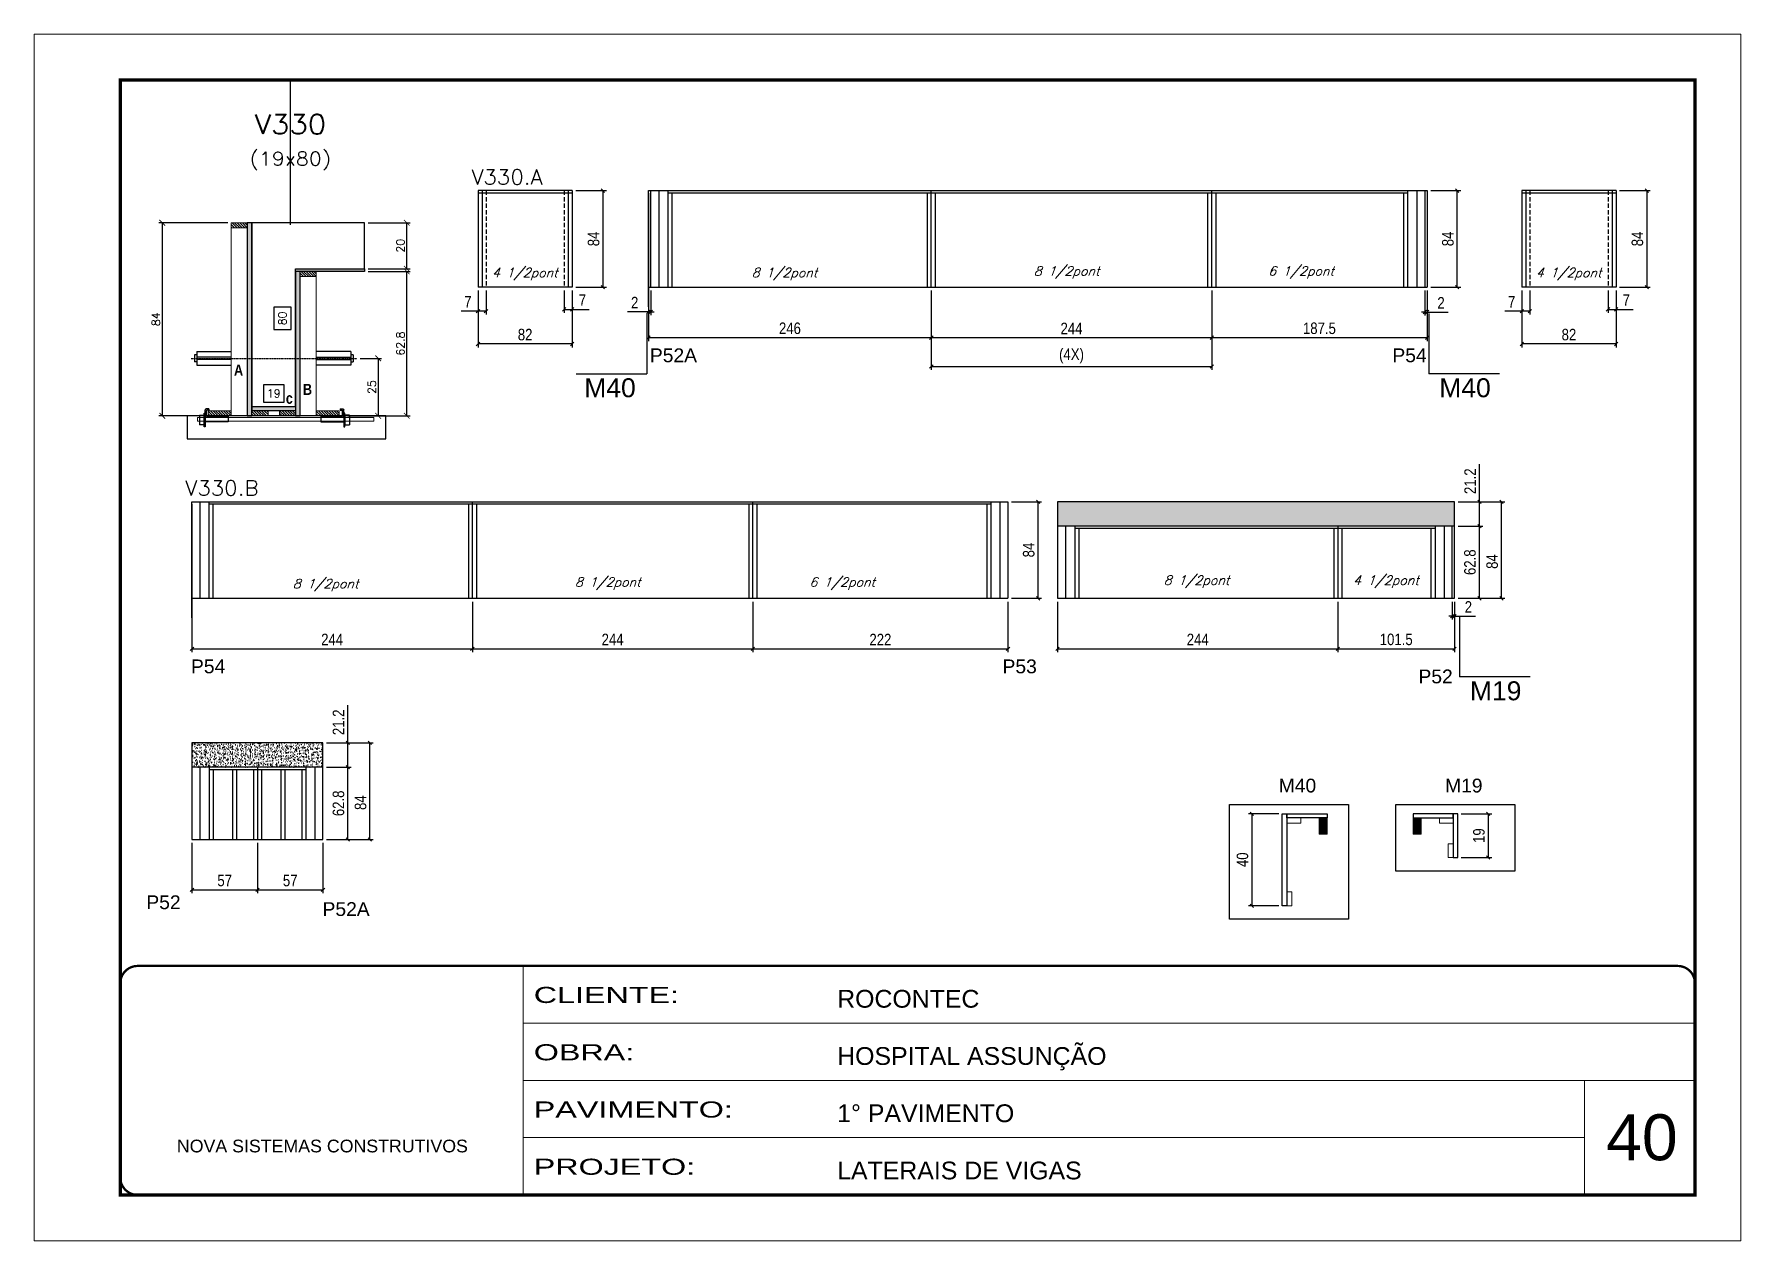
# Model space of a CAD drawing. Extents: x 137137 to 143418, y 10464 to 34486.
# Drawn here: x 141892 to 143377, y 23099 to 24149 of the extents above; entities that cross this region are included whole.
import ezdxf
from ezdxf.enums import TextEntityAlignment as Align

# ---------------------------------------------------------------- set-up
doc = ezdxf.new("R2010")
doc.units = 0
for name, pattern in [('CONTINUO', [0]), ('DASHED', [0.75, 0.5, -0.25]), ('HIDDEN', [0.375, 0.25, -0.125])]:
    doc.linetypes.add(name, pattern=pattern)
for name, color, linetype in [('5', 5, 'Continuous'), ('barrote', 251, 'Continuous'), ('COTA', 241, 'Continuous'), ('Cota Seção (2x)', 4, 'Continuous'), ('detalhes', 4, 'Continuous'), ('NOMENCLATURA', 7, 'Continuous'), ('Painéis', 200, 'Continuous'), ('presilha', 1, 'Continuous'), ('SARR_2.2x7', 40, 'Continuous'), ('SARR_3.5x7', 81, 'Continuous'), ('TENSOR', 3, 'Continuous'), ('texto', 7, 'Continuous'), ('Texto de Titulo', 7, 'Continuous'), ('Texto Qtd Sarr', 242, 'Continuous')]:
    doc.layers.add(name, color=color, linetype=linetype)
for name, color, linetype, lineweight in [('CARIMBO', 255, 'Continuous', 9), ('CONCRETO', 251, 'Continuous', 25), ('Folhas', 255, 'Continuous', 9), ('Hachura', 251, 'Continuous', 9), ('Madeira', 126, 'Continuous', 18), ('Sarr 2.2x7', 40, 'Continuous', 9), ('SARRAFO DE PRESSAO', 251, 'DASHED', 9), ('SCO-___-LAJ', 2, 'Continuous', 0), ('Texto Seção', 7, 'Continuous', 15)]:
    doc.layers.add(name, color=color, linetype=linetype, lineweight=lineweight)
doc.styles.add('ARIAL', font='arial.ttf')
doc.styles.add('COTA TECNICA', font='techl___.ttf', dxfattribs={"height": 10})
doc.styles.add('REGUA-120', font='ROMANS.shx', dxfattribs={"height": 15})
doc.styles.add('Romans', font='romans.shx')
doc.styles.get("Standard").update_dxf_attribs({"font": 'arial.ttf'})
doc.styles.add('TECNICA', font='techb___.ttf', dxfattribs={"height": 10})
doc.styles.add('Tecnologia', font='')
doc.styles.get('Tecnologia').set_extended_font_data('Forgotten Futurist')
doc.dimstyles.new('Cota Seção (2x)', dxfattribs={"dimtxt": 7, "dimasz": 5, "dimexe": 3, "dimexo": 3, "dimgap": 2, "dimtad": 3, "dimdec": 1, "dimlfac": 0.5, "dimzin": 12, "dimdsep": 46, "dimtxsty": 'Romans', "dimblk": 'ARCHTICK', "dimcen": 0, "dimclrd": 4, "dimclre": 4, "dimclrt": 1, "dimadec": 1, "dimazin": 3, "dimtfac": 1, "dimtdec": 1, "dimtmove": 0, "dimatfit": 3, "dimldrblk": 'OBLIQUE', "dimfxl": 1, "dimtolj": 1, "dimtzin": 12, "dimarcsym": 0})
doc.dimstyles.new('Cota Seção interna', dxfattribs={"dimtxt": 7, "dimasz": 6, "dimexe": 0.18, "dimexo": 2, "dimgap": -4, "dimtad": 3, "dimdec": 1, "dimlfac": 0.5, "dimzin": 12, "dimdsep": 46, "dimtxsty": 'Romans', "dimblk": 'ARCHTICK', "dimcen": 0.09, "dimse1": 1, "dimse2": 1, "dimsd1": 1, "dimsd2": 1, "dimclrd": 180, "dimclre": 5, "dimclrt": 1, "dimadec": 0, "dimazin": 3, "dimtfac": 1, "dimtdec": 1, "dimtofl": 0, "dimtmove": 0, "dimatfit": 3, "dimldrblk": 'ARCHTICK', "dimfxl": 1, "dimtolj": 1, "dimtzin": 0, "dimarcsym": 0})
doc.dimstyles.new('PAINEL', dxfattribs={"dimtxt": 10, "dimasz": 3, "dimexe": 3, "dimexo": 3, "dimgap": 3, "dimtad": 1, "dimdec": 1, "dimzin": 12, "dimdsep": 46, "dimtxsty": 'COTA TECNICA', "dimblk1": 'OBLIQUE', "dimblk2": 'OBLIQUE', "dimsah": 1, "dimcen": 0.9, "dimclrd": 4, "dimclre": 4, "dimclrt": 240, "dimadec": 1, "dimazin": 3, "dimtfac": 1, "dimtdec": 1, "dimtmove": 0, "dimatfit": 3, "dimfxl": 1, "dimtolj": 1, "dimtzin": 12, "dimarcsym": 0})

msp = doc.modelspace()

# ---------------------------------------------------------------- texts
at = {"layer": '5', "linetype": 'Continuous'}
for s, p in [('P52A', (142428.04, 23863.15)), ('P54', (143074.09, 23863.15)), ('P54', (142028.77, 23592.47)), ('P53', (142734.89, 23592.47)), ('P52', (143096.78, 23583.73)), ('P52', (141989.92, 23387.23)), ('P52A', (142143.23, 23381.3))]:
    msp.add_text(s, height=12, rotation=0.00004, dxfattribs=at).set_placement(p)
at = {"layer": '5', "color": 7, "linetype": 'Continuous'}
for s, p in [('M40', (142975.17, 23488.76)), ('M19', (143119.9, 23488.76))]:
    msp.add_text(s, height=12, rotation=359.99996, dxfattribs=at).set_placement(p)
at = {"layer": 'CARIMBO', "style": 'ARIAL'}
msp.add_text('40', height=40, dxfattribs=at).set_placement((143260.15, 23168.74))
at = {"layer": 'detalhes', "style": 'TECNICA'}
for s, p in [('A', (142066.18, 23851.52)), ('c', (142111.3, 23826.99)), ('B', (142126.14, 23834.68))]:
    msp.add_text(s, height=9.6, dxfattribs=at).set_placement(p)
at = {"layer": 'NOMENCLATURA', "linetype": 'Continuous'}
for s, p in [('M40', (142370.92, 23832.65)), ('M40', (143114.85, 23832.65)), ('M19', (143141.53, 23568.97))]:
    msp.add_text(s, height=16.5, dxfattribs=at).set_placement(p)
at = {"layer": 'texto', "color": 2, "char_height": 8, "attachment_point": 5, "style": 'Romans'}
for s, insert in [('{\\Q19;\\C256;4 1/2pont}', (142319.27, 23939.79)), ('{\\Q19;\\C256;8 1/2pont}', (142545.17, 23939.79)), ('{\\Q19;\\C256;8 1/2pont}', (142790.66, 23941.18)), ('{\\Q19;\\C256;6 1/2pont}', (142994.68, 23941.18)), ('{\\Q19;\\C256;4 1/2pont}', (143227.48, 23939.79)), ('{\\Q19;\\C256;8 1/2pont}', (142145.9, 23669.11)), ('{\\Q19;\\C256;8 1/2pont}', (142391.39, 23670.5)), ('{\\Q19;\\C256;6 1/2pont}', (142595.42, 23670.5)), ('{\\Q19;\\C256;8 1/2pont}', (142903.7, 23672.13)), ('{\\Q19;\\C256;4 1/2pont}', (143068.47, 23672.13))]:
    msp.add_mtext(s, dxfattribs=dict(at, insert=insert))
at = {"layer": 'Texto Seção', "style": 'REGUA-120', "width": 1.05}
for s, p in [('V330.A', (142272.7, 24017.79)), ('V330.B', (142023.76, 23747.11))]:
    msp.add_text(s, height=13, dxfattribs=at).set_placement(p)

# ---------------------------------------------------------------- blocks, each defined once
blk = doc.blocks.new('9999999999')
at = {"color": 30, "linetype": 'CONTINUO'}
for p, q in [((98564.6, 34230.2), (98564.6, 34429.4)), ((98564.6, 34379.6), (99584, 34379.6)), ((98564.6, 34329.8), (99488, 34329.8)), ((99584, 34329.8), (99488, 34329.8)), ((99488, 34329.8), (99488, 34230.2)), ((98564.6, 34280), (99488, 34280))]:
    blk.add_line(p, q, dxfattribs=at)
at = {"color": 30, "linetype": 'CONTINUO', "const_width": 2}
blk.add_lwpolyline([(99584, 34230.2), (99584, 34414.4, 0.414214), (99569, 34429.4), (98229, 34429.4, 0.414214), (98214, 34414.4), (98214, 34245.2, 0.414214), (98229, 34230.2), (99584, 34230.2)], format="xyb", dxfattribs=at)
at = {"layer": 'Folhas'}
blk.add_lwpolyline([(98139, 34190.2), (99624, 34190.2), (99624, 35240.2), (98139, 35240.2)], close=True, dxfattribs=at)
at = {"layer": 'Folhas', "color": 30, "const_width": 3}
blk.add_lwpolyline([(98214, 34230.2), (99584, 34230.2), (99584, 35200.2), (98214, 35200.2)], close=True, dxfattribs=at)
at = {"color": 7, "linetype": 'Continuous', "ltscale": 5, "style": 'ARIAL'}
for s, height, p in [('ROCONTEC', 15.48, (98837.7, 34393.1)), ('HOSPITAL ASSUNÇÃO', 15.483, (98837.7, 34343.3)), ('1° PAVIMENTO', 15.483, (98837.7, 34293.5)), ('NOVA SISTEMAS CONSTRUTIVOS', 11.059, (98263.2, 34267.2)), ('LATERAIS DE VIGAS', 15.483, (98837.7, 34243.7))]:
    blk.add_text(s, height=height, dxfattribs=at).set_placement(p)
at = {"layer": 'Folhas', "color": 7, "style": 'Tecnologia', "width": 1.5}
for s, p in [('CLIENTE:', (98573.7, 34397.2)), ('OBRA:', (98573.7, 34347.3)), ('PAVIMENTO:', (98573.7, 34297.5)), ('PROJETO:', (98573.7, 34247.7))]:
    blk.add_text(s, height=14, dxfattribs=at).set_placement(p)
blk = doc.blocks.new('titulo1')
at = {"layer": 'Defpoints', "color": 252, "linetype": 'HIDDEN', "ltscale": 2}
blk.add_line((0, 0), (0, 125), dxfattribs=at)
at = {"layer": 'Defpoints', "style": 'Romans', "oblique": 15}
blk.add_attdef('FOLHA', text='', height=10, dxfattribs=at).set_placement((0, 15.6), align=Align.MIDDLE_CENTER)
at = {"layer": 'Texto Qtd Sarr', "color": 3, "style": 'Romans', "oblique": 15}
for tag, height, p in [('TITULO', 17, (0, 71.4)), ('SEÇÃO', 12, (0, 41.5))]:
    blk.add_attdef(tag, text='', height=height, dxfattribs=at).set_placement(p, align=Align.MIDDLE_CENTER)
blk = doc.blocks.new('_Oblique')
at = {"color": 0, "linetype": 'ByBlock', "lineweight": -2}
blk.add_line((-0.5, -0.5), (0.5, 0.5), dxfattribs=at)
blk = doc.blocks.new('*D1645')
at = {"layer": 'COTA', "color": 4, "linetype": 'ByBlock', "lineweight": -2, "transparency": 16777216}
for p, q in [((142426.9, 23937.9), (142426.9, 23881.5)), ((142672.9, 23925.4), (142672.9, 23881.5)), ((142426.9, 23884.5), (142672.9, 23884.5))]:
    blk.add_line(p, q, dxfattribs=at)
at = {"layer": 'Defpoints', "color": 0, "linetype": 'ByBlock', "transparency": 16777216}
for p in [(142426.9, 23940.9), (142672.9, 23928.4), (142672.9, 23884.5)]:
    blk.add_point(p, dxfattribs=at)
at = {"layer": 'COTA', "color": 4, "linetype": 'ByBlock', "lineweight": -2, "transparency": 16777216, "xscale": 3, "yscale": 3, "zscale": 3, "rotation": 180}
blk.add_blockref('_Oblique', (142426.9, 23884.5), dxfattribs=at)
at = {"layer": 'COTA', "color": 4, "linetype": 'ByBlock', "lineweight": -2, "transparency": 16777216, "xscale": 3, "yscale": 3, "zscale": 3}
blk.add_blockref('_Oblique', (142672.9, 23884.5), dxfattribs=at)
at = {"layer": 'COTA', "color": 240, "linetype": 'ByBlock', "transparency": 16777216, "insert": (142549.9, 23892.6), "char_height": 10, "attachment_point": 5, "style": 'COTA TECNICA'}
blk.add_mtext('\\A1;246', dxfattribs=at)
blk = doc.blocks.new('*D1646')
at = {"layer": 'COTA', "color": 4, "linetype": 'ByBlock', "lineweight": -2, "transparency": 16777216}
for p, q in [((142672.9, 23925.4), (142672.9, 23881.5)), ((142916.9, 23925.4), (142916.9, 23881.5)), ((142672.9, 23884.5), (142916.9, 23884.5))]:
    blk.add_line(p, q, dxfattribs=at)
at = {"layer": 'Defpoints', "color": 0, "linetype": 'ByBlock', "transparency": 16777216}
for p in [(142672.9, 23928.4), (142916.9, 23928.4), (142916.9, 23884.5)]:
    blk.add_point(p, dxfattribs=at)
at = {"layer": 'COTA', "color": 4, "linetype": 'ByBlock', "lineweight": -2, "transparency": 16777216, "xscale": 3, "yscale": 3, "zscale": 3, "rotation": 180}
blk.add_blockref('_Oblique', (142672.9, 23884.5), dxfattribs=at)
at = {"layer": 'COTA', "color": 4, "linetype": 'ByBlock', "lineweight": -2, "transparency": 16777216, "xscale": 3, "yscale": 3, "zscale": 3}
blk.add_blockref('_Oblique', (142916.9, 23884.5), dxfattribs=at)
at = {"layer": 'COTA', "color": 240, "linetype": 'ByBlock', "transparency": 16777216, "insert": (142794.9, 23892.5), "char_height": 10, "attachment_point": 5, "style": 'COTA TECNICA'}
blk.add_mtext('\\A1;244', dxfattribs=at)
blk = doc.blocks.new('*D1666')
at = {"layer": 'COTA', "color": 4, "lineweight": -2, "ltscale": 25, "transparency": 16777216}
for p, q in [((142672.9, 23925.4), (142672.9, 23856.4)), ((142916.9, 23925.4), (142916.9, 23856.4)), ((142672.9, 23859.4), (142916.9, 23859.4))]:
    blk.add_line(p, q, dxfattribs=at)
at = {"layer": 'Defpoints', "color": 0, "ltscale": 25, "transparency": 16777216}
for p in [(142672.9, 23928.4), (142916.9, 23928.4), (142916.9, 23859.4)]:
    blk.add_point(p, dxfattribs=at)
at = {"layer": 'COTA', "color": 4, "lineweight": -2, "ltscale": 25, "transparency": 16777216, "xscale": 3, "yscale": 3, "zscale": 3, "rotation": 180}
blk.add_blockref('_Oblique', (142672.9, 23859.4), dxfattribs=at)
at = {"layer": 'COTA', "color": 4, "lineweight": -2, "ltscale": 25, "transparency": 16777216, "xscale": 3, "yscale": 3, "zscale": 3}
blk.add_blockref('_Oblique', (142916.9, 23859.4), dxfattribs=at)
at = {"layer": 'COTA', "color": 240, "ltscale": 25, "transparency": 16777216, "insert": (142794.9, 23868.6), "char_height": 10, "attachment_point": 5, "style": 'COTA TECNICA'}
blk.add_mtext('\\A1;(4X)', dxfattribs=at)
blk = doc.blocks.new('*D1647')
at = {"layer": 'COTA', "color": 4, "lineweight": -2, "ltscale": 25, "transparency": 16777216}
for p, q in [((142916.9, 23925.4), (142916.9, 23881.5)), ((143104.4, 23925.4), (143104.4, 23881.5)), ((142916.9, 23884.5), (143104.4, 23884.5))]:
    blk.add_line(p, q, dxfattribs=at)
at = {"layer": 'Defpoints', "color": 0, "ltscale": 25, "transparency": 16777216}
for p in [(142916.9, 23928.4), (143104.4, 23928.4), (143104.4, 23884.5)]:
    blk.add_point(p, dxfattribs=at)
at = {"layer": 'COTA', "color": 4, "lineweight": -2, "ltscale": 25, "transparency": 16777216, "xscale": 3, "yscale": 3, "zscale": 3, "rotation": 180}
blk.add_blockref('_Oblique', (142916.9, 23884.5), dxfattribs=at)
at = {"layer": 'COTA', "color": 4, "lineweight": -2, "ltscale": 25, "transparency": 16777216, "xscale": 3, "yscale": 3, "zscale": 3}
blk.add_blockref('_Oblique', (143104.4, 23884.5), dxfattribs=at)
at = {"layer": 'COTA', "color": 240, "ltscale": 25, "transparency": 16777216, "insert": (143010.6, 23892.6), "char_height": 10, "attachment_point": 5, "style": 'COTA TECNICA'}
blk.add_mtext('\\A1;187.5', dxfattribs=at)
blk = doc.blocks.new('*D1667')
at = {"layer": 'COTA', "color": 4, "lineweight": -2, "ltscale": 25, "transparency": 16777216}
for p, q in [((143107.4, 24012.4), (143133.5, 24012.4)), ((143130.5, 23928.4), (143130.5, 24012.4)), ((143107.4, 23928.4), (143133.5, 23928.4))]:
    blk.add_line(p, q, dxfattribs=at)
at = {"layer": 'Defpoints', "color": 0, "ltscale": 25, "transparency": 16777216}
for p in [(143104.4, 24012.4), (143130.5, 24012.4), (143104.4, 23928.4)]:
    blk.add_point(p, dxfattribs=at)
at = {"layer": 'COTA', "color": 4, "lineweight": -2, "ltscale": 25, "transparency": 16777216, "xscale": 3, "yscale": 3, "zscale": 3}
for p, rotation in [((143130.5, 24012.4), 90), ((143130.5, 23928.4), 270)]:
    blk.add_blockref('_Oblique', p, dxfattribs=dict(at, rotation=rotation))
at = {"layer": 'COTA', "color": 240, "ltscale": 25, "transparency": 16777216, "insert": (143122.4, 23970.4), "char_height": 10, "attachment_point": 5, "rotation": 90, "style": 'COTA TECNICA'}
blk.add_mtext('\\A1;84', dxfattribs=at)
blk = doc.blocks.new('_ArchTick')
at = {"color": 0, "linetype": 'ByBlock', "const_width": 0.15}
blk.add_lwpolyline([(-0.5, -0.5), (0.5, 0.5)], dxfattribs=at)
blk = doc.blocks.new('*D1648')
at = {"layer": 'COTA', "color": 4, "lineweight": -2, "transparency": 16777216}
for p, q in [((142182.8, 23942.1), (142219.5, 23942.1)), ((142216.5, 23816.5), (142216.5, 23942.1)), ((142165.2, 23816.5), (142219.5, 23816.5))]:
    blk.add_line(p, q, dxfattribs=at)
at = {"layer": 'Defpoints', "color": 0, "transparency": 16777216}
for p in [(142179.8, 23942.1), (142216.5, 23942.1), (142162.2, 23816.5)]:
    blk.add_point(p, dxfattribs=at)
at = {"layer": 'COTA', "color": 4, "lineweight": -2, "transparency": 16777216, "xscale": 5, "yscale": 5, "zscale": 5}
for p, rotation in [((142216.5, 23942.1), 90), ((142216.5, 23816.5), 270)]:
    blk.add_blockref('_ArchTick', p, dxfattribs=dict(at, rotation=rotation))
at = {"layer": 'COTA', "color": 1, "transparency": 16777216, "insert": (142211, 23879.3), "char_height": 7, "attachment_point": 5, "rotation": 90, "style": 'Romans'}
blk.add_mtext('\\A1;62.8', dxfattribs=at)
blk = doc.blocks.new('*D1649')
at = {"layer": 'COTA', "color": 4, "lineweight": -2, "transparency": 16777216}
for p, q in [((142182.8, 23984.5), (142219.5, 23984.5)), ((142216.5, 23944.5), (142216.5, 23984.5)), ((142182.8, 23944.5), (142219.5, 23944.5))]:
    blk.add_line(p, q, dxfattribs=at)
at = {"layer": 'Defpoints', "color": 0, "transparency": 16777216}
for p in [(142179.8, 23984.5), (142216.5, 23984.5), (142179.8, 23944.5)]:
    blk.add_point(p, dxfattribs=at)
at = {"layer": 'COTA', "color": 4, "lineweight": -2, "transparency": 16777216, "xscale": 5, "yscale": 5, "zscale": 5}
for p, rotation in [((142216.5, 23984.5), 90), ((142216.5, 23944.5), 270)]:
    blk.add_blockref('_ArchTick', p, dxfattribs=dict(at, rotation=rotation))
at = {"layer": 'COTA', "color": 1, "transparency": 16777216, "insert": (142211, 23964.5), "char_height": 7, "attachment_point": 5, "rotation": 90, "style": 'Romans'}
blk.add_mtext('\\A1;20', dxfattribs=at)
blk = doc.blocks.new('*D1650')
at = {"layer": 'Cota Seção (2x)', "color": 180, "lineweight": -2, "transparency": 16777216}
for p, q in [((142115.8, 23910.9), (142100.8, 23910.9)), ((142100.8, 23910.9), (142100.8, 23891.5)), ((142115.8, 23891.5), (142115.8, 23910.9)), ((142100.8, 23891.5), (142115.8, 23891.5))]:
    blk.add_line(p, q, dxfattribs=at)
at = {"layer": 'Defpoints', "color": 0, "transparency": 16777216}
for p in [(142119.8, 23984.5), (142119.8, 23984.5), (142119.8, 23824.5)]:
    blk.add_point(p, dxfattribs=at)
at = {"layer": 'Cota Seção (2x)', "color": 1, "transparency": 16777216, "insert": (142108.3, 23901.2), "char_height": 7, "attachment_point": 5, "rotation": 90, "style": 'Romans'}
blk.add_mtext('\\A1;80', dxfattribs=at)
blk = doc.blocks.new('PRESILHA METÁLICA 1')
at = {"layer": 'presilha'}
for p, q in [((0, 13), (6, 13)), ((0, 13), (0, 0)), ((6, 0), (0, 0)), ((6, 15.5), (7.5, 15.5)), ((6, -2.5), (6, 15.5)), ((6, 13), (6, 0)), ((7.5, 10.6), (7.5, 19.9)), ((7.5, 15.5), (7.5, -2.5)), ((37.5, 4.1), (7.5, 4.1)), ((12, 21), (8.6, 21)), ((9, 11.6), (9, 18.9)), ((12, 19.5), (9.6, 19.5)), ((37.5, 11), (9.6, 11)), ((12, 21), (12, 19.5)), ((37.5, 11), (37.5, 4.1)), ((7.5, -2.5), (6, -2.5))]:
    blk.add_line(p, q, dxfattribs=at)
for centre, radius, start, end in [((8.6, 19.9), 1.14, 90, 180), ((9.6, 18.9), 0.57, 90, 180), ((9.6, 11.6), 0.57, 180, 270)]:
    blk.add_arc(centre, radius, start, end, dxfattribs=at)
blk = doc.blocks.new('*D1651')
at = {"layer": 'Cota Seção (2x)', "color": 180, "lineweight": -2, "transparency": 16777216}
for p, q in [((142109.8, 23843.5), (142091.8, 23843.5)), ((142091.8, 23843.5), (142091.8, 23828.5)), ((142109.8, 23828.5), (142109.8, 23843.5)), ((142091.8, 23828.5), (142109.8, 23828.5))]:
    blk.add_line(p, q, dxfattribs=at)
at = {"layer": 'Defpoints', "color": 0, "transparency": 16777216}
for p in [(142119.8, 23824.5), (142081.8, 23816.5), (142119.8, 23816.5)]:
    blk.add_point(p, dxfattribs=at)
at = {"layer": 'Cota Seção (2x)', "color": 1, "transparency": 16777216, "insert": (142100.8, 23836), "char_height": 7, "attachment_point": 5, "style": 'Romans'}
blk.add_mtext('\\A1;19', dxfattribs=at)
blk = doc.blocks.new('*D1652')
at = {"layer": 'COTA', "color": 4, "lineweight": -2, "transparency": 16777216}
for p, q in [((142060.8, 23984.5), (142000.8, 23984.5)), ((142003.8, 23984.5), (142003.8, 23816.5)), ((142060.8, 23816.5), (142000.8, 23816.5))]:
    blk.add_line(p, q, dxfattribs=at)
at = {"layer": 'Defpoints', "color": 0, "transparency": 16777216}
for p in [(142063.8, 23984.5), (142003.8, 23816.5), (142063.8, 23816.5)]:
    blk.add_point(p, dxfattribs=at)
at = {"layer": 'COTA', "color": 4, "lineweight": -2, "transparency": 16777216, "xscale": 5, "yscale": 5, "zscale": 5}
for p, rotation in [((142003.8, 23984.5), 90), ((142003.8, 23816.5), 270)]:
    blk.add_blockref('_ArchTick', p, dxfattribs=dict(at, rotation=rotation))
at = {"layer": 'COTA', "color": 1, "transparency": 16777216, "insert": (141998.3, 23900.5), "char_height": 7, "attachment_point": 5, "rotation": 90, "style": 'Romans'}
blk.add_mtext('\\A1;84', dxfattribs=at)
blk = doc.blocks.new('*D1653')
at = {"layer": 'COTA', "color": 4, "lineweight": -2, "transparency": 16777216}
for p, q in [((142176.1, 23866.5), (142194.6, 23866.5)), ((142191.6, 23866.5), (142191.6, 23816.5)), ((142176.1, 23816.5), (142194.6, 23816.5))]:
    blk.add_line(p, q, dxfattribs=at)
at = {"layer": 'Defpoints', "color": 0, "transparency": 16777216}
for p in [(142173.1, 23866.5), (142173.1, 23816.5), (142191.6, 23816.5)]:
    blk.add_point(p, dxfattribs=at)
at = {"layer": 'COTA', "color": 4, "lineweight": -2, "transparency": 16777216, "xscale": 5, "yscale": 5, "zscale": 5}
for p, rotation in [((142191.6, 23866.5), 90), ((142191.6, 23816.5), 270)]:
    blk.add_blockref('_ArchTick', p, dxfattribs=dict(at, rotation=rotation))
at = {"layer": 'COTA', "color": 1, "transparency": 16777216, "insert": (142186.1, 23841.5), "char_height": 7, "attachment_point": 5, "rotation": 90, "style": 'Romans'}
blk.add_mtext('\\A1;25', dxfattribs=at)
blk = doc.blocks.new('*D1668')
at = {"layer": 'COTA', "color": 4, "lineweight": -2, "ltscale": 25, "transparency": 16777216}
for p, q in [((142426.9, 23925.4), (142426.9, 23904)), ((142428.9, 23925.4), (142428.9, 23904)), ((142426.9, 23907), (142408.7, 23907)), ((142428.9, 23907), (142426.9, 23907)), ((142428.9, 23907), (142431.9, 23907))]:
    blk.add_line(p, q, dxfattribs=at)
at = {"layer": 'Defpoints', "color": 0, "ltscale": 25, "transparency": 16777216}
for p in [(142426.9, 23928.4), (142428.9, 23928.4), (142426.9, 23907)]:
    blk.add_point(p, dxfattribs=at)
at = {"layer": 'COTA', "color": 4, "lineweight": -2, "ltscale": 25, "transparency": 16777216, "xscale": 3, "yscale": 3, "zscale": 3}
blk.add_blockref('_Oblique', (142426.9, 23907), dxfattribs=at)
at = {"layer": 'COTA', "color": 4, "lineweight": -2, "ltscale": 25, "transparency": 16777216, "xscale": 3, "yscale": 3, "zscale": 3, "rotation": 180}
blk.add_blockref('_Oblique', (142428.9, 23907), dxfattribs=at)
at = {"layer": 'COTA', "color": 240, "ltscale": 25, "transparency": 16777216, "insert": (142414.8, 23915), "char_height": 10, "attachment_point": 5, "style": 'COTA TECNICA'}
blk.add_mtext('\\A1;2', dxfattribs=at)
blk = doc.blocks.new('*D1669')
at = {"layer": 'Defpoints', "color": 0, "linetype": 'ByBlock', "transparency": 16777216}
for p in [(142978.3, 23470.2), (142951.8, 23390.2), (142978.3, 23390.2)]:
    blk.add_point(p, dxfattribs=at)
at = {"layer": 'Sarr 2.2x7', "color": 4, "linetype": 'ByBlock', "lineweight": -2, "transparency": 16777216}
for p, q in [((142975.3, 23470.2), (142948.8, 23470.2)), ((142951.8, 23470.2), (142951.8, 23390.2)), ((142975.3, 23390.2), (142948.8, 23390.2))]:
    blk.add_line(p, q, dxfattribs=at)
at = {"layer": 'Sarr 2.2x7', "color": 4, "linetype": 'ByBlock', "lineweight": -2, "transparency": 16777216, "xscale": 3, "yscale": 3, "zscale": 3}
for p, rotation in [((142951.8, 23470.2), 90), ((142951.8, 23390.2), 270)]:
    blk.add_blockref('_Oblique', p, dxfattribs=dict(at, rotation=rotation))
at = {"layer": 'Sarr 2.2x7', "color": 240, "linetype": 'ByBlock', "transparency": 16777216, "insert": (142943.7, 23430.2), "char_height": 10, "attachment_point": 5, "rotation": 90, "style": 'COTA TECNICA'}
blk.add_mtext('\\A1;40', dxfattribs=at)
blk = doc.blocks.new('*D1670')
at = {"layer": 'COTA', "color": 4, "lineweight": -2, "ltscale": 25, "transparency": 16777216}
for p, q in [((142278.5, 23925.4), (142278.5, 23876)), ((142360.5, 23925.4), (142360.5, 23876)), ((142360.5, 23879), (142278.5, 23879))]:
    blk.add_line(p, q, dxfattribs=at)
at = {"layer": 'Defpoints', "color": 0, "ltscale": 25, "transparency": 16777216}
for p in [(142278.5, 23928.4), (142360.5, 23928.4), (142278.5, 23879)]:
    blk.add_point(p, dxfattribs=at)
at = {"layer": 'COTA', "color": 4, "lineweight": -2, "ltscale": 25, "transparency": 16777216, "xscale": 3, "yscale": 3, "zscale": 3, "rotation": 180}
blk.add_blockref('_Oblique', (142278.5, 23879), dxfattribs=at)
at = {"layer": 'COTA', "color": 4, "lineweight": -2, "ltscale": 25, "transparency": 16777216, "xscale": 3, "yscale": 3, "zscale": 3}
blk.add_blockref('_Oblique', (142360.5, 23879), dxfattribs=at)
at = {"layer": 'COTA', "color": 240, "ltscale": 25, "transparency": 16777216, "insert": (142319.5, 23887.1), "char_height": 10, "attachment_point": 5, "style": 'COTA TECNICA'}
blk.add_mtext('\\A1;82', dxfattribs=at)
blk = doc.blocks.new('*D1671')
at = {"layer": 'COTA', "color": 4, "lineweight": -2, "ltscale": 25, "transparency": 16777216}
for p, q in [((142363.5, 24012.4), (142390.2, 24012.4)), ((142387.2, 24012.4), (142387.2, 23928.4)), ((142363.5, 23928.4), (142390.2, 23928.4))]:
    blk.add_line(p, q, dxfattribs=at)
at = {"layer": 'Defpoints', "color": 0, "ltscale": 25, "transparency": 16777216}
for p in [(142360.5, 24012.4), (142360.5, 23928.4), (142387.2, 23928.4)]:
    blk.add_point(p, dxfattribs=at)
at = {"layer": 'COTA', "color": 4, "lineweight": -2, "ltscale": 25, "transparency": 16777216, "xscale": 3, "yscale": 3, "zscale": 3}
for p, rotation in [((142387.2, 24012.4), 90), ((142387.2, 23928.4), 270)]:
    blk.add_blockref('_Oblique', p, dxfattribs=dict(at, rotation=rotation))
at = {"layer": 'COTA', "color": 240, "ltscale": 25, "transparency": 16777216, "insert": (142379.1, 23970.4), "char_height": 10, "attachment_point": 5, "rotation": 90, "style": 'COTA TECNICA'}
blk.add_mtext('\\A1;84', dxfattribs=at)
blk = doc.blocks.new('*D1659')
at = {"layer": 'COTA', "color": 4, "lineweight": -2, "ltscale": 25, "transparency": 16777216}
for p, q in [((142278.5, 23925.4), (142278.5, 23904.6)), ((142285.5, 23925.4), (142285.5, 23904.6)), ((142278.5, 23907.6), (142263.8, 23907.6)), ((142285.5, 23907.6), (142278.5, 23907.6))]:
    blk.add_line(p, q, dxfattribs=at)
at = {"layer": 'Defpoints', "color": 0, "ltscale": 25, "transparency": 16777216}
for p in [(142278.5, 23928.4), (142285.5, 23928.4), (142278.5, 23907.6)]:
    blk.add_point(p, dxfattribs=at)
at = {"layer": 'COTA', "color": 4, "lineweight": -2, "ltscale": 25, "transparency": 16777216, "xscale": 3, "yscale": 3, "zscale": 3, "rotation": 180}
blk.add_blockref('_Oblique', (142278.5, 23907.6), dxfattribs=at)
at = {"layer": 'COTA', "color": 4, "lineweight": -2, "ltscale": 25, "transparency": 16777216, "xscale": 3, "yscale": 3, "zscale": 3}
blk.add_blockref('_Oblique', (142285.5, 23907.6), dxfattribs=at)
at = {"layer": 'COTA', "color": 240, "ltscale": 25, "transparency": 16777216, "insert": (142269.7, 23915.7), "char_height": 10, "attachment_point": 5, "style": 'COTA TECNICA'}
blk.add_mtext('\\A1;7', dxfattribs=at)
blk = doc.blocks.new('*D1660')
at = {"layer": 'COTA', "color": 4, "lineweight": -2, "ltscale": 25, "transparency": 16777216}
for p, q in [((142353.5, 23925.4), (142353.5, 23906.1)), ((142360.5, 23925.4), (142360.5, 23906.1)), ((142353.5, 23909.1), (142360.5, 23909.1)), ((142360.5, 23909.1), (142375.3, 23909.1))]:
    blk.add_line(p, q, dxfattribs=at)
at = {"layer": 'Defpoints', "color": 0, "ltscale": 25, "transparency": 16777216}
for p in [(142353.5, 23928.4), (142360.5, 23928.4), (142360.5, 23909.1)]:
    blk.add_point(p, dxfattribs=at)
at = {"layer": 'COTA', "color": 4, "lineweight": -2, "ltscale": 25, "transparency": 16777216, "xscale": 3, "yscale": 3, "zscale": 3, "rotation": 180}
blk.add_blockref('_Oblique', (142353.5, 23909.1), dxfattribs=at)
at = {"layer": 'COTA', "color": 4, "lineweight": -2, "ltscale": 25, "transparency": 16777216, "xscale": 3, "yscale": 3, "zscale": 3}
blk.add_blockref('_Oblique', (142360.5, 23909.1), dxfattribs=at)
at = {"layer": 'COTA', "color": 240, "ltscale": 25, "transparency": 16777216, "insert": (142369.4, 23917.2), "char_height": 10, "attachment_point": 5, "style": 'COTA TECNICA'}
blk.add_mtext('\\A1;7', dxfattribs=at)
blk = doc.blocks.new('*D1661')
at = {"layer": 'COTA', "color": 4, "lineweight": -2, "ltscale": 25, "transparency": 16777216}
for p, q in [((143186.7, 23925.4), (143186.7, 23876)), ((143268.7, 23925.4), (143268.7, 23876)), ((143268.7, 23879), (143186.7, 23879))]:
    blk.add_line(p, q, dxfattribs=at)
at = {"layer": 'Defpoints', "color": 0, "ltscale": 25, "transparency": 16777216}
for p in [(143186.7, 23928.4), (143268.7, 23928.4), (143186.7, 23879)]:
    blk.add_point(p, dxfattribs=at)
at = {"layer": 'COTA', "color": 4, "lineweight": -2, "ltscale": 25, "transparency": 16777216, "xscale": 3, "yscale": 3, "zscale": 3, "rotation": 180}
blk.add_blockref('_Oblique', (143186.7, 23879), dxfattribs=at)
at = {"layer": 'COTA', "color": 4, "lineweight": -2, "ltscale": 25, "transparency": 16777216, "xscale": 3, "yscale": 3, "zscale": 3}
blk.add_blockref('_Oblique', (143268.7, 23879), dxfattribs=at)
at = {"layer": 'COTA', "color": 240, "ltscale": 25, "transparency": 16777216, "insert": (143227.7, 23887.1), "char_height": 10, "attachment_point": 5, "style": 'COTA TECNICA'}
blk.add_mtext('\\A1;82', dxfattribs=at)
blk = doc.blocks.new('*D1662')
at = {"layer": 'COTA', "color": 4, "lineweight": -2, "ltscale": 25, "transparency": 16777216}
for p, q in [((143271.7, 24012.4), (143298.4, 24012.4)), ((143295.4, 24012.4), (143295.4, 23928.4)), ((143271.7, 23928.4), (143298.4, 23928.4))]:
    blk.add_line(p, q, dxfattribs=at)
at = {"layer": 'Defpoints', "color": 0, "ltscale": 25, "transparency": 16777216}
for p in [(143268.7, 24012.4), (143268.7, 23928.4), (143295.4, 23928.4)]:
    blk.add_point(p, dxfattribs=at)
at = {"layer": 'COTA', "color": 4, "lineweight": -2, "ltscale": 25, "transparency": 16777216, "xscale": 3, "yscale": 3, "zscale": 3}
for p, rotation in [((143295.4, 24012.4), 90), ((143295.4, 23928.4), 270)]:
    blk.add_blockref('_Oblique', p, dxfattribs=dict(at, rotation=rotation))
at = {"layer": 'COTA', "color": 240, "ltscale": 25, "transparency": 16777216, "insert": (143287.3, 23970.4), "char_height": 10, "attachment_point": 5, "rotation": 90, "style": 'COTA TECNICA'}
blk.add_mtext('\\A1;84', dxfattribs=at)
blk = doc.blocks.new('*D1663')
at = {"layer": 'COTA', "color": 4, "lineweight": -2, "ltscale": 25, "transparency": 16777216}
for p, q in [((143186.7, 23925.4), (143186.7, 23904.6)), ((143193.7, 23925.4), (143193.7, 23904.6)), ((143186.7, 23907.6), (143172, 23907.6)), ((143193.7, 23907.6), (143186.7, 23907.6))]:
    blk.add_line(p, q, dxfattribs=at)
at = {"layer": 'Defpoints', "color": 0, "ltscale": 25, "transparency": 16777216}
for p in [(143186.7, 23928.4), (143193.7, 23928.4), (143186.7, 23907.6)]:
    blk.add_point(p, dxfattribs=at)
at = {"layer": 'COTA', "color": 4, "lineweight": -2, "ltscale": 25, "transparency": 16777216, "xscale": 3, "yscale": 3, "zscale": 3, "rotation": 180}
blk.add_blockref('_Oblique', (143186.7, 23907.6), dxfattribs=at)
at = {"layer": 'COTA', "color": 4, "lineweight": -2, "ltscale": 25, "transparency": 16777216, "xscale": 3, "yscale": 3, "zscale": 3}
blk.add_blockref('_Oblique', (143193.7, 23907.6), dxfattribs=at)
at = {"layer": 'COTA', "color": 240, "ltscale": 25, "transparency": 16777216, "insert": (143177.9, 23915.7), "char_height": 10, "attachment_point": 5, "style": 'COTA TECNICA'}
blk.add_mtext('\\A1;7', dxfattribs=at)
blk = doc.blocks.new('*D1664')
at = {"layer": 'COTA', "color": 4, "lineweight": -2, "ltscale": 25, "transparency": 16777216}
for p, q in [((143261.7, 23925.4), (143261.7, 23906.1)), ((143268.7, 23925.4), (143268.7, 23906.1)), ((143261.7, 23909.1), (143268.7, 23909.1)), ((143268.7, 23909.1), (143283.5, 23909.1))]:
    blk.add_line(p, q, dxfattribs=at)
at = {"layer": 'Defpoints', "color": 0, "ltscale": 25, "transparency": 16777216}
for p in [(143261.7, 23928.4), (143268.7, 23928.4), (143268.7, 23909.1)]:
    blk.add_point(p, dxfattribs=at)
at = {"layer": 'COTA', "color": 4, "lineweight": -2, "ltscale": 25, "transparency": 16777216, "xscale": 3, "yscale": 3, "zscale": 3, "rotation": 180}
blk.add_blockref('_Oblique', (143261.7, 23909.1), dxfattribs=at)
at = {"layer": 'COTA', "color": 4, "lineweight": -2, "ltscale": 25, "transparency": 16777216, "xscale": 3, "yscale": 3, "zscale": 3}
blk.add_blockref('_Oblique', (143268.7, 23909.1), dxfattribs=at)
at = {"layer": 'COTA', "color": 240, "ltscale": 25, "transparency": 16777216, "insert": (143277.6, 23917.2), "char_height": 10, "attachment_point": 5, "style": 'COTA TECNICA'}
blk.add_mtext('\\A1;7', dxfattribs=at)
blk = doc.blocks.new('*D1633')
at = {"layer": 'COTA', "color": 4, "linetype": 'ByBlock', "lineweight": -2, "transparency": 16777216}
for p, q in [((142029.6, 23667.2), (142029.6, 23610.8)), ((142273.6, 23654.7), (142273.6, 23610.8)), ((142029.6, 23613.8), (142273.6, 23613.8))]:
    blk.add_line(p, q, dxfattribs=at)
at = {"layer": 'Defpoints', "color": 0, "linetype": 'ByBlock', "transparency": 16777216}
for p in [(142029.6, 23670.2), (142273.6, 23657.7), (142273.6, 23613.8)]:
    blk.add_point(p, dxfattribs=at)
at = {"layer": 'COTA', "color": 4, "linetype": 'ByBlock', "lineweight": -2, "transparency": 16777216, "xscale": 3, "yscale": 3, "zscale": 3, "rotation": 180}
blk.add_blockref('_Oblique', (142029.6, 23613.8), dxfattribs=at)
at = {"layer": 'COTA', "color": 4, "linetype": 'ByBlock', "lineweight": -2, "transparency": 16777216, "xscale": 3, "yscale": 3, "zscale": 3}
blk.add_blockref('_Oblique', (142273.6, 23613.8), dxfattribs=at)
at = {"layer": 'COTA', "color": 240, "linetype": 'ByBlock', "transparency": 16777216, "insert": (142151.6, 23621.9), "char_height": 10, "attachment_point": 5, "style": 'COTA TECNICA'}
blk.add_mtext('\\A1;244', dxfattribs=at)
blk = doc.blocks.new('*D1634')
at = {"layer": 'COTA', "color": 4, "linetype": 'ByBlock', "lineweight": -2, "transparency": 16777216}
for p, q in [((142273.6, 23654.7), (142273.6, 23610.8)), ((142517.6, 23654.7), (142517.6, 23610.8)), ((142273.6, 23613.8), (142517.6, 23613.8))]:
    blk.add_line(p, q, dxfattribs=at)
at = {"layer": 'Defpoints', "color": 0, "linetype": 'ByBlock', "transparency": 16777216}
for p in [(142273.6, 23657.7), (142517.6, 23657.7), (142517.6, 23613.8)]:
    blk.add_point(p, dxfattribs=at)
at = {"layer": 'COTA', "color": 4, "linetype": 'ByBlock', "lineweight": -2, "transparency": 16777216, "xscale": 3, "yscale": 3, "zscale": 3, "rotation": 180}
blk.add_blockref('_Oblique', (142273.6, 23613.8), dxfattribs=at)
at = {"layer": 'COTA', "color": 4, "linetype": 'ByBlock', "lineweight": -2, "transparency": 16777216, "xscale": 3, "yscale": 3, "zscale": 3}
blk.add_blockref('_Oblique', (142517.6, 23613.8), dxfattribs=at)
at = {"layer": 'COTA', "color": 240, "linetype": 'ByBlock', "transparency": 16777216, "insert": (142395.6, 23621.9), "char_height": 10, "attachment_point": 5, "style": 'COTA TECNICA'}
blk.add_mtext('\\A1;244', dxfattribs=at)
blk = doc.blocks.new('*D1635')
at = {"layer": 'COTA', "color": 4, "lineweight": -2, "ltscale": 25, "transparency": 16777216}
for p, q in [((142517.6, 23654.7), (142517.6, 23610.8)), ((142739.6, 23654.7), (142739.6, 23610.8)), ((142517.6, 23613.8), (142739.6, 23613.8))]:
    blk.add_line(p, q, dxfattribs=at)
at = {"layer": 'Defpoints', "color": 0, "ltscale": 25, "transparency": 16777216}
for p in [(142517.6, 23657.7), (142739.6, 23657.7), (142739.6, 23613.8)]:
    blk.add_point(p, dxfattribs=at)
at = {"layer": 'COTA', "color": 4, "lineweight": -2, "ltscale": 25, "transparency": 16777216, "xscale": 3, "yscale": 3, "zscale": 3, "rotation": 180}
blk.add_blockref('_Oblique', (142517.6, 23613.8), dxfattribs=at)
at = {"layer": 'COTA', "color": 4, "lineweight": -2, "ltscale": 25, "transparency": 16777216, "xscale": 3, "yscale": 3, "zscale": 3}
blk.add_blockref('_Oblique', (142739.6, 23613.8), dxfattribs=at)
at = {"layer": 'COTA', "color": 240, "ltscale": 25, "transparency": 16777216, "insert": (142628.6, 23621.8), "char_height": 10, "attachment_point": 5, "style": 'COTA TECNICA'}
blk.add_mtext('\\A1;222', dxfattribs=at)
blk = doc.blocks.new('*D1665')
at = {"layer": 'COTA', "color": 4, "lineweight": -2, "ltscale": 25, "transparency": 16777216}
for p, q in [((142742.6, 23741.7), (142768.8, 23741.7)), ((142765.8, 23657.7), (142765.8, 23741.7)), ((142742.6, 23657.7), (142768.8, 23657.7))]:
    blk.add_line(p, q, dxfattribs=at)
at = {"layer": 'Defpoints', "color": 0, "ltscale": 25, "transparency": 16777216}
for p in [(142739.6, 23741.7), (142765.8, 23741.7), (142739.6, 23657.7)]:
    blk.add_point(p, dxfattribs=at)
at = {"layer": 'COTA', "color": 4, "lineweight": -2, "ltscale": 25, "transparency": 16777216, "xscale": 3, "yscale": 3, "zscale": 3}
for p, rotation in [((142765.8, 23741.7), 90), ((142765.8, 23657.7), 270)]:
    blk.add_blockref('_Oblique', p, dxfattribs=dict(at, rotation=rotation))
at = {"layer": 'COTA', "color": 240, "ltscale": 25, "transparency": 16777216, "insert": (142757.7, 23699.7), "char_height": 10, "attachment_point": 5, "rotation": 90, "style": 'COTA TECNICA'}
blk.add_mtext('\\A1;84', dxfattribs=at)
blk = doc.blocks.new('*D1636')
at = {"layer": 'COTA', "color": 4, "linetype": 'ByBlock', "lineweight": -2, "transparency": 16777216}
for p, q in [((143131.2, 23720.5), (143152.8, 23720.5)), ((143149.8, 23657.7), (143149.8, 23720.5)), ((143131.2, 23657.7), (143152.8, 23657.7))]:
    blk.add_line(p, q, dxfattribs=at)
at = {"layer": 'Defpoints', "color": 0, "linetype": 'ByBlock', "transparency": 16777216}
for p in [(143128.2, 23720.5), (143149.8, 23720.5), (143128.2, 23657.7)]:
    blk.add_point(p, dxfattribs=at)
at = {"layer": 'COTA', "color": 4, "linetype": 'ByBlock', "lineweight": -2, "transparency": 16777216, "xscale": 3, "yscale": 3, "zscale": 3}
for p, rotation in [((143149.8, 23720.5), 90), ((143149.8, 23657.7), 270)]:
    blk.add_blockref('_Oblique', p, dxfattribs=dict(at, rotation=rotation))
at = {"layer": 'COTA', "color": 240, "linetype": 'ByBlock', "transparency": 16777216, "insert": (143141.6, 23689.1), "char_height": 10, "attachment_point": 5, "rotation": 90, "style": 'COTA TECNICA'}
blk.add_mtext('\\A1;62.8', dxfattribs=at)
blk = doc.blocks.new('*D1637')
at = {"layer": 'COTA', "color": 4, "linetype": 'ByBlock', "lineweight": -2, "transparency": 16777216}
for p, q in [((143149.8, 23741.7), (143149.8, 23774.5)), ((143131.2, 23741.7), (143152.8, 23741.7)), ((143149.8, 23720.5), (143149.8, 23741.7)), ((143131.2, 23720.5), (143152.8, 23720.5))]:
    blk.add_line(p, q, dxfattribs=at)
at = {"layer": 'Defpoints', "color": 0, "linetype": 'ByBlock', "transparency": 16777216}
for p in [(143128.2, 23741.7), (143149.8, 23741.7), (143128.2, 23720.5)]:
    blk.add_point(p, dxfattribs=at)
at = {"layer": 'COTA', "color": 4, "linetype": 'ByBlock', "lineweight": -2, "transparency": 16777216, "xscale": 3, "yscale": 3, "zscale": 3}
for p, rotation in [((143149.8, 23741.7), 90), ((143149.8, 23720.5), 270)]:
    blk.add_blockref('_Oblique', p, dxfattribs=dict(at, rotation=rotation))
at = {"layer": 'COTA', "color": 240, "linetype": 'ByBlock', "transparency": 16777216, "insert": (143141.7, 23759.6), "char_height": 10, "attachment_point": 5, "rotation": 90, "style": 'COTA TECNICA'}
blk.add_mtext('\\A1;21.2', dxfattribs=at)
blk = doc.blocks.new('*D1638')
at = {"layer": 'COTA', "color": 4, "linetype": 'ByBlock', "lineweight": -2, "transparency": 16777216}
for p, q in [((143131.2, 23741.7), (143172, 23741.7)), ((143169, 23657.7), (143169, 23741.7)), ((143131.2, 23657.7), (143172, 23657.7))]:
    blk.add_line(p, q, dxfattribs=at)
at = {"layer": 'Defpoints', "color": 0, "linetype": 'ByBlock', "transparency": 16777216}
for p in [(143128.2, 23741.7), (143169, 23741.7), (143128.2, 23657.7)]:
    blk.add_point(p, dxfattribs=at)
at = {"layer": 'COTA', "color": 4, "linetype": 'ByBlock', "lineweight": -2, "transparency": 16777216, "xscale": 3, "yscale": 3, "zscale": 3}
for p, rotation in [((143169, 23741.7), 90), ((143169, 23657.7), 270)]:
    blk.add_blockref('_Oblique', p, dxfattribs=dict(at, rotation=rotation))
at = {"layer": 'COTA', "color": 240, "linetype": 'ByBlock', "transparency": 16777216, "insert": (143160.9, 23689.7), "char_height": 10, "attachment_point": 5, "rotation": 90, "style": 'COTA TECNICA'}
blk.add_mtext('\\A1;84', dxfattribs=at)
blk = doc.blocks.new('*D1639')
at = {"layer": 'COTA', "color": 4, "linetype": 'ByBlock', "lineweight": -2, "transparency": 16777216}
for p, q in [((142782.7, 23654.7), (142782.7, 23610.8)), ((143026.7, 23654.7), (143026.7, 23610.8)), ((142782.7, 23613.8), (143026.7, 23613.8))]:
    blk.add_line(p, q, dxfattribs=at)
at = {"layer": 'Defpoints', "color": 0, "linetype": 'ByBlock', "transparency": 16777216}
for p in [(142782.7, 23657.7), (143026.7, 23657.7), (143026.7, 23613.8)]:
    blk.add_point(p, dxfattribs=at)
at = {"layer": 'COTA', "color": 4, "linetype": 'ByBlock', "lineweight": -2, "transparency": 16777216, "xscale": 3, "yscale": 3, "zscale": 3, "rotation": 180}
blk.add_blockref('_Oblique', (142782.7, 23613.8), dxfattribs=at)
at = {"layer": 'COTA', "color": 4, "linetype": 'ByBlock', "lineweight": -2, "transparency": 16777216, "xscale": 3, "yscale": 3, "zscale": 3}
blk.add_blockref('_Oblique', (143026.7, 23613.8), dxfattribs=at)
at = {"layer": 'COTA', "color": 240, "linetype": 'ByBlock', "transparency": 16777216, "insert": (142904.7, 23621.9), "char_height": 10, "attachment_point": 5, "style": 'COTA TECNICA'}
blk.add_mtext('\\A1;244', dxfattribs=at)
blk = doc.blocks.new('*D1640')
at = {"layer": 'COTA', "color": 4, "linetype": 'ByBlock', "lineweight": -2, "transparency": 16777216}
for p, q in [((143026.7, 23654.7), (143026.7, 23610.8)), ((143128.2, 23654.7), (143128.2, 23610.8)), ((143026.7, 23613.8), (143128.2, 23613.8))]:
    blk.add_line(p, q, dxfattribs=at)
at = {"layer": 'Defpoints', "color": 0, "linetype": 'ByBlock', "transparency": 16777216}
for p in [(143026.7, 23657.7), (143128.2, 23657.7), (143128.2, 23613.8)]:
    blk.add_point(p, dxfattribs=at)
at = {"layer": 'COTA', "color": 4, "linetype": 'ByBlock', "lineweight": -2, "transparency": 16777216, "xscale": 3, "yscale": 3, "zscale": 3, "rotation": 180}
blk.add_blockref('_Oblique', (143026.7, 23613.8), dxfattribs=at)
at = {"layer": 'COTA', "color": 4, "linetype": 'ByBlock', "lineweight": -2, "transparency": 16777216, "xscale": 3, "yscale": 3, "zscale": 3}
blk.add_blockref('_Oblique', (143128.2, 23613.8), dxfattribs=at)
at = {"layer": 'COTA', "color": 240, "linetype": 'ByBlock', "transparency": 16777216, "insert": (143077.4, 23621.9), "char_height": 10, "attachment_point": 5, "style": 'COTA TECNICA'}
blk.add_mtext('\\A1;101.5', dxfattribs=at)
blk = doc.blocks.new('*D1641')
at = {"layer": 'COTA', "color": 4, "linetype": 'ByBlock', "lineweight": -2, "transparency": 16777216}
for p, q in [((142146.6, 23510.7), (142168.2, 23510.7)), ((142165.2, 23447.9), (142165.2, 23510.7)), ((142146.6, 23447.9), (142168.2, 23447.9))]:
    blk.add_line(p, q, dxfattribs=at)
at = {"layer": 'Defpoints', "color": 0, "linetype": 'ByBlock', "transparency": 16777216}
for p in [(142143.6, 23510.7), (142165.2, 23510.7), (142143.6, 23447.9)]:
    blk.add_point(p, dxfattribs=at)
at = {"layer": 'COTA', "color": 4, "linetype": 'ByBlock', "lineweight": -2, "transparency": 16777216, "xscale": 3, "yscale": 3, "zscale": 3}
for p, rotation in [((142165.2, 23510.7), 90), ((142165.2, 23447.9), 270)]:
    blk.add_blockref('_Oblique', p, dxfattribs=dict(at, rotation=rotation))
at = {"layer": 'COTA', "color": 240, "linetype": 'ByBlock', "transparency": 16777216, "insert": (142157.1, 23479.3), "char_height": 10, "attachment_point": 5, "rotation": 90, "style": 'COTA TECNICA'}
blk.add_mtext('\\A1;62.8', dxfattribs=at)
blk = doc.blocks.new('*D1642')
at = {"layer": 'COTA', "color": 4, "linetype": 'ByBlock', "lineweight": -2, "transparency": 16777216}
for p, q in [((142146.6, 23531.9), (142187.4, 23531.9)), ((142184.4, 23447.9), (142184.4, 23531.9)), ((142146.6, 23447.9), (142187.4, 23447.9))]:
    blk.add_line(p, q, dxfattribs=at)
at = {"layer": 'Defpoints', "color": 0, "linetype": 'ByBlock', "transparency": 16777216}
for p in [(142143.6, 23531.9), (142184.4, 23531.9), (142143.6, 23447.9)]:
    blk.add_point(p, dxfattribs=at)
at = {"layer": 'COTA', "color": 4, "linetype": 'ByBlock', "lineweight": -2, "transparency": 16777216, "xscale": 3, "yscale": 3, "zscale": 3}
for p, rotation in [((142184.4, 23531.9), 90), ((142184.4, 23447.9), 270)]:
    blk.add_blockref('_Oblique', p, dxfattribs=dict(at, rotation=rotation))
at = {"layer": 'COTA', "color": 240, "linetype": 'ByBlock', "transparency": 16777216, "insert": (142176.3, 23479.9), "char_height": 10, "attachment_point": 5, "rotation": 90, "style": 'COTA TECNICA'}
blk.add_mtext('\\A1;84', dxfattribs=at)
blk = doc.blocks.new('*D1643')
at = {"layer": 'COTA', "color": 4, "linetype": 'ByBlock', "lineweight": -2, "transparency": 16777216}
for p, q in [((142029.6, 23444.9), (142029.6, 23401)), ((142086.6, 23444.9), (142086.6, 23401)), ((142029.6, 23404), (142086.6, 23404))]:
    blk.add_line(p, q, dxfattribs=at)
at = {"layer": 'Defpoints', "color": 0, "linetype": 'ByBlock', "transparency": 16777216}
for p in [(142029.6, 23447.9), (142086.6, 23447.9), (142086.6, 23404)]:
    blk.add_point(p, dxfattribs=at)
at = {"layer": 'COTA', "color": 4, "linetype": 'ByBlock', "lineweight": -2, "transparency": 16777216, "xscale": 3, "yscale": 3, "zscale": 3, "rotation": 180}
blk.add_blockref('_Oblique', (142029.6, 23404), dxfattribs=at)
at = {"layer": 'COTA', "color": 4, "linetype": 'ByBlock', "lineweight": -2, "transparency": 16777216, "xscale": 3, "yscale": 3, "zscale": 3}
blk.add_blockref('_Oblique', (142086.6, 23404), dxfattribs=at)
at = {"layer": 'COTA', "color": 240, "linetype": 'ByBlock', "transparency": 16777216, "insert": (142058.1, 23412.1), "char_height": 10, "attachment_point": 5, "style": 'COTA TECNICA'}
blk.add_mtext('\\A1;57', dxfattribs=at)
blk = doc.blocks.new('*D1644')
at = {"layer": 'COTA', "color": 4, "linetype": 'ByBlock', "lineweight": -2, "transparency": 16777216}
for p, q in [((142086.6, 23444.9), (142086.6, 23401)), ((142143.6, 23444.9), (142143.6, 23401)), ((142086.6, 23404), (142143.6, 23404))]:
    blk.add_line(p, q, dxfattribs=at)
at = {"layer": 'Defpoints', "color": 0, "linetype": 'ByBlock', "transparency": 16777216}
for p in [(142086.6, 23447.9), (142143.6, 23447.9), (142143.6, 23404)]:
    blk.add_point(p, dxfattribs=at)
at = {"layer": 'COTA', "color": 4, "linetype": 'ByBlock', "lineweight": -2, "transparency": 16777216, "xscale": 3, "yscale": 3, "zscale": 3, "rotation": 180}
blk.add_blockref('_Oblique', (142086.6, 23404), dxfattribs=at)
at = {"layer": 'COTA', "color": 4, "linetype": 'ByBlock', "lineweight": -2, "transparency": 16777216, "xscale": 3, "yscale": 3, "zscale": 3}
blk.add_blockref('_Oblique', (142143.6, 23404), dxfattribs=at)
at = {"layer": 'COTA', "color": 240, "linetype": 'ByBlock', "transparency": 16777216, "insert": (142115.1, 23412.1), "char_height": 10, "attachment_point": 5, "style": 'COTA TECNICA'}
blk.add_mtext('\\A1;57', dxfattribs=at)
blk = doc.blocks.new('*D1654')
at = {"layer": 'COTA', "color": 4, "lineweight": -2, "ltscale": 25, "transparency": 16777216}
for p, q in [((142165.2, 23531.9), (142165.2, 23564.7)), ((142146.6, 23531.9), (142168.2, 23531.9)), ((142165.2, 23510.7), (142165.2, 23531.9)), ((142146.6, 23510.7), (142168.2, 23510.7))]:
    blk.add_line(p, q, dxfattribs=at)
at = {"layer": 'Defpoints', "color": 0, "ltscale": 25, "transparency": 16777216}
for p in [(142143.6, 23531.9), (142165.2, 23531.9), (142143.6, 23510.7)]:
    blk.add_point(p, dxfattribs=at)
at = {"layer": 'COTA', "color": 4, "lineweight": -2, "ltscale": 25, "transparency": 16777216, "xscale": 3, "yscale": 3, "zscale": 3}
for p, rotation in [((142165.2, 23531.9), 90), ((142165.2, 23510.7), 270)]:
    blk.add_blockref('_Oblique', p, dxfattribs=dict(at, rotation=rotation))
at = {"layer": 'COTA', "color": 240, "ltscale": 25, "transparency": 16777216, "insert": (142157.1, 23549.8), "char_height": 10, "attachment_point": 5, "rotation": 90, "style": 'COTA TECNICA'}
blk.add_mtext('\\A1;21.2', dxfattribs=at)
blk = doc.blocks.new('*D1655')
at = {"layer": 'COTA', "color": 4, "lineweight": -2, "ltscale": 25, "transparency": 16777216}
for p, q in [((143102.4, 23925.4), (143102.4, 23903.8)), ((143104.4, 23925.4), (143104.4, 23903.8)), ((143102.4, 23906.8), (143099.4, 23906.8)), ((143102.4, 23906.8), (143104.4, 23906.8)), ((143104.4, 23906.8), (143122.5, 23906.8))]:
    blk.add_line(p, q, dxfattribs=at)
at = {"layer": 'Defpoints', "color": 0, "ltscale": 25, "transparency": 16777216}
for p in [(143102.4, 23928.4), (143104.4, 23928.4), (143104.4, 23906.8)]:
    blk.add_point(p, dxfattribs=at)
at = {"layer": 'COTA', "color": 4, "lineweight": -2, "ltscale": 25, "transparency": 16777216, "xscale": 3, "yscale": 3, "zscale": 3}
blk.add_blockref('_Oblique', (143102.4, 23906.8), dxfattribs=at)
at = {"layer": 'COTA', "color": 4, "lineweight": -2, "ltscale": 25, "transparency": 16777216, "xscale": 3, "yscale": 3, "zscale": 3, "rotation": 180}
blk.add_blockref('_Oblique', (143104.4, 23906.8), dxfattribs=at)
at = {"layer": 'COTA', "color": 240, "ltscale": 25, "transparency": 16777216, "insert": (143116.4, 23914.8), "char_height": 10, "attachment_point": 5, "style": 'COTA TECNICA'}
blk.add_mtext('\\A1;2', dxfattribs=at)
blk = doc.blocks.new('*D1656')
at = {"layer": 'COTA', "color": 4, "lineweight": -2, "ltscale": 25, "transparency": 16777216}
for p, q in [((143126.2, 23642.2), (143123.2, 23642.2)), ((143126.2, 23654.7), (143126.2, 23639.2)), ((143126.2, 23642.2), (143128.2, 23642.2)), ((143128.2, 23654.7), (143128.2, 23639.2)), ((143128.2, 23642.2), (143146.3, 23642.2))]:
    blk.add_line(p, q, dxfattribs=at)
at = {"layer": 'Defpoints', "color": 0, "ltscale": 25, "transparency": 16777216}
for p in [(143126.2, 23657.7), (143128.2, 23657.7), (143128.2, 23642.2)]:
    blk.add_point(p, dxfattribs=at)
at = {"layer": 'COTA', "color": 4, "lineweight": -2, "ltscale": 25, "transparency": 16777216, "xscale": 3, "yscale": 3, "zscale": 3}
blk.add_blockref('_Oblique', (143126.2, 23642.2), dxfattribs=at)
at = {"layer": 'COTA', "color": 4, "lineweight": -2, "ltscale": 25, "transparency": 16777216, "xscale": 3, "yscale": 3, "zscale": 3, "rotation": 180}
blk.add_blockref('_Oblique', (143128.2, 23642.2), dxfattribs=at)
at = {"layer": 'COTA', "color": 240, "ltscale": 25, "transparency": 16777216, "insert": (143140.2, 23650.2), "char_height": 10, "attachment_point": 5, "style": 'COTA TECNICA'}
blk.add_mtext('\\A1;2', dxfattribs=at)
blk = doc.blocks.new('*D1658')
at = {"layer": 'Defpoints', "color": 0, "linetype": 'ByBlock', "transparency": 16777216}
for p in [(143131, 23470.2), (143131, 23432.2), (143157.5, 23432.2)]:
    blk.add_point(p, dxfattribs=at)
at = {"layer": 'Sarr 2.2x7', "color": 4, "linetype": 'ByBlock', "lineweight": -2, "transparency": 16777216}
for p, q in [((143134, 23470.2), (143160.5, 23470.2)), ((143157.5, 23470.2), (143157.5, 23432.2)), ((143134, 23432.2), (143160.5, 23432.2))]:
    blk.add_line(p, q, dxfattribs=at)
at = {"layer": 'Sarr 2.2x7', "color": 4, "linetype": 'ByBlock', "lineweight": -2, "transparency": 16777216, "xscale": 3, "yscale": 3, "zscale": 3}
for p, rotation in [((143157.5, 23470.2), 90), ((143157.5, 23432.2), 270)]:
    blk.add_blockref('_Oblique', p, dxfattribs=dict(at, rotation=rotation))
at = {"layer": 'Sarr 2.2x7', "color": 240, "linetype": 'ByBlock', "transparency": 16777216, "insert": (143149.4, 23451.2), "char_height": 10, "attachment_point": 5, "rotation": 90, "style": 'COTA TECNICA'}
blk.add_mtext('\\A1;19', dxfattribs=at)

# ---------------------------------------------------------------- dimensions: what is measured, and where the dimension line sits
at = {"layer": 'COTA', "ltscale": 25}
for base, p1, p2, picture, middle in [((142387.17, 23928.41), (142360.53, 24012.41), (142360.53, 23928.41), '*D1671', (142379.08, 23970.41)), ((143295.38, 23928.41), (143268.74, 24012.41), (143268.74, 23928.41), '*D1662', (143287.29, 23970.41)), ((142165.19, 23531.94), (142143.59, 23510.74), (142143.59, 23531.94), '*D1654', (142157.13, 23549.8))]:
    dim = msp.add_linear_dim(base=base, p1=p1, p2=p2, angle=90, dimstyle='PAINEL', dxfattribs=at)
    dim.commit()
    dim.dimension.update_dxf_attribs({"geometry": picture, "text_midpoint": middle})
for base, p1, p2, picture, middle in [((143130.54, 24012.41), (143104.36, 23928.41), (143104.36, 24012.41), '*D1667', (143122.44, 23970.41)), ((142765.77, 23741.73), (142739.59, 23657.73), (142739.59, 23741.73), '*D1665', (142757.68, 23699.73))]:
    dim = msp.add_linear_dim(base=base, p1=p1, p2=p2, angle=90, dimstyle='PAINEL', override={"dimtmove": 1}, dxfattribs=at)
    dim.commit()
    dim.dimension.update_dxf_attribs({"geometry": picture, "text_midpoint": middle})
at = {"layer": 'COTA'}
for base, p1, p2, picture, middle in [((142003.81, 23816.49), (142063.79, 23984.49), (142063.79, 23816.49), '*D1652', (141998.31, 23900.49)), ((142216.5, 23984.49), (142179.79, 23944.49), (142179.79, 23984.49), '*D1649', (142211, 23964.49)), ((142216.5, 23942.09), (142162.19, 23816.49), (142179.79, 23942.09), '*D1648', (142211, 23879.29)), ((142191.64, 23816.49), (142173.09, 23866.46), (142173.09, 23816.49), '*D1653', (142186.14, 23841.48))]:
    dim = msp.add_linear_dim(base=base, p1=p1, p2=p2, angle=90, dimstyle='Cota Seção (2x)', dxfattribs=at)
    dim.commit()
    dim.dimension.update_dxf_attribs({"geometry": picture, "text_midpoint": middle})
at = {"layer": 'COTA', "linetype": 'ByBlock'}
for base, p1, p2, picture, middle in [((142672.86, 23884.46), (142426.86, 23940.86), (142672.86, 23928.41), '*D1645', (142549.86, 23892.56)), ((142273.59, 23613.78), (142029.59, 23670.18), (142273.59, 23657.73), '*D1633', (142151.59, 23621.85)), ((143026.67, 23613.78), (142782.67, 23657.73), (143026.67, 23657.73), '*D1639', (142904.67, 23621.85)), ((143128.17, 23613.78), (143026.67, 23657.73), (143128.17, 23657.73), '*D1640', (143077.42, 23621.89)), ((142086.59, 23403.99), (142029.59, 23447.94), (142086.59, 23447.94), '*D1643', (142058.09, 23412.1)), ((142143.59, 23403.99), (142086.59, 23447.94), (142143.59, 23447.94), '*D1644', (142115.09, 23412.1))]:
    dim = msp.add_linear_dim(base=base, p1=p1, p2=p2, dimstyle='PAINEL', dxfattribs=at)
    dim.commit()
    dim.dimension.update_dxf_attribs({"geometry": picture, "text_midpoint": middle})
at = {"layer": 'COTA', "ltscale": 25}
for base, p1, p2, picture, middle in [((142278.53, 23907.64), (142285.53, 23928.41), (142278.53, 23928.41), '*D1659', (142269.66, 23915.71)), ((142278.53, 23878.98), (142360.53, 23928.41), (142278.53, 23928.41), '*D1670', (142319.53, 23887.07)), ((142360.53, 23909.14), (142353.53, 23928.41), (142360.53, 23928.41), '*D1660', (142369.39, 23917.21)), ((142426.86, 23907.03), (142428.86, 23928.41), (142426.86, 23928.41), '*D1668', (142414.8, 23915.03)), ((143104.36, 23884.46), (142916.86, 23928.41), (143104.36, 23928.41), '*D1647', (143010.61, 23892.59)), ((143104.36, 23906.77), (143102.36, 23928.41), (143104.36, 23928.41), '*D1655', (143116.41, 23914.77)), ((143186.74, 23907.64), (143193.74, 23928.41), (143186.74, 23928.41), '*D1663', (143177.87, 23915.71)), ((143186.74, 23878.98), (143268.74, 23928.41), (143186.74, 23928.41), '*D1661', (143227.74, 23887.07)), ((143268.74, 23909.14), (143261.74, 23928.41), (143268.74, 23928.41), '*D1664', (143277.6, 23917.21)), ((142739.59, 23613.78), (142517.59, 23657.73), (142739.59, 23657.73), '*D1635', (142628.59, 23621.78)), ((143128.17, 23642.24), (143126.17, 23657.73), (143128.17, 23657.73), '*D1656', (143140.23, 23650.24))]:
    dim = msp.add_linear_dim(base=base, p1=p1, p2=p2, dimstyle='PAINEL', dxfattribs=at)
    dim.commit()
    dim.dimension.update_dxf_attribs({"geometry": picture, "text_midpoint": middle})
at = {"layer": 'COTA', "linetype": 'ByBlock'}
for base, p1, p2, picture, middle in [((142916.86, 23884.46), (142672.86, 23928.41), (142916.86, 23928.41), '*D1646', (142794.86, 23892.54)), ((142517.59, 23613.78), (142273.59, 23657.73), (142517.59, 23657.73), '*D1634', (142395.59, 23621.85))]:
    dim = msp.add_linear_dim(base=base, p1=p1, p2=p2, dimstyle='PAINEL', override={"dimtmove": 1}, dxfattribs=at)
    dim.commit()
    dim.dimension.update_dxf_attribs({"geometry": picture, "text_midpoint": middle})
at = {"layer": 'COTA', "ltscale": 25}
dim = msp.add_linear_dim(base=(142916.86, 23859.38), p1=(142672.86, 23928.41), p2=(142916.86, 23928.41), text='(4X)', dimstyle='PAINEL', dxfattribs=at)
dim.commit()
dim.dimension.update_dxf_attribs({"geometry": '*D1666', "text_midpoint": (142794.86, 23868.6)})
at = {"layer": 'COTA', "linetype": 'ByBlock'}
for base, p1, p2, picture, middle in [((143149.77, 23741.73), (143128.17, 23720.53), (143128.17, 23741.73), '*D1637', (143149.77, 23759.6)), ((143168.98, 23741.73), (143128.17, 23657.73), (143128.17, 23741.73), '*D1638', (143168.98, 23689.73)), ((143149.77, 23720.53), (143128.17, 23657.73), (143128.17, 23720.53), '*D1636', (143149.77, 23689.13)), ((142184.4, 23531.94), (142143.59, 23447.94), (142143.59, 23531.94), '*D1642', (142184.4, 23479.94)), ((142165.19, 23510.74), (142143.59, 23447.94), (142143.59, 23510.74), '*D1641', (142165.19, 23479.34))]:
    dim = msp.add_linear_dim(base=base, p1=p1, p2=p2, angle=90, dimstyle='PAINEL', dxfattribs=at)
    dim.commit()
    dim.dimension.update_dxf_attribs({"geometry": picture, "text_midpoint": middle, "dimtype": 160})
at = {"layer": 'Cota Seção (2x)'}
dim = msp.add_linear_dim(base=(142119.79, 23984.49), p1=(142119.79, 23824.49), p2=(142119.79, 23984.49), angle=90, dimstyle='Cota Seção interna', dxfattribs=at)
dim.commit()
dim.dimension.update_dxf_attribs({"geometry": '*D1650', "text_midpoint": (142119.79, 23901.21), "dimtype": 160})
dim = msp.add_linear_dim(base=(142119.79, 23824.49), p1=(142081.79, 23816.49), p2=(142119.79, 23816.49), dimstyle='Cota Seção interna', dxfattribs=at)
dim.commit()
dim.dimension.update_dxf_attribs({"geometry": '*D1651', "text_midpoint": (142100.79, 23824.49), "dimtype": 160})
at = {"layer": 'Sarr 2.2x7', "linetype": 'ByBlock'}
for base, p1, p2, picture, middle in [((142951.85, 23390.16), (142978.29, 23470.16), (142978.29, 23390.16), '*D1669', (142943.74, 23430.16)), ((143157.45, 23432.16), (143131.01, 23470.16), (143131.01, 23432.16), '*D1658', (143149.36, 23451.16))]:
    dim = msp.add_linear_dim(base=base, p1=p1, p2=p2, angle=90, dimstyle='PAINEL', override={"dimlfac": 0.5}, dxfattribs=at)
    dim.commit()
    dim.dimension.update_dxf_attribs({"geometry": picture, "text_midpoint": middle})

# ---------------------------------------------------------------- hatches: boundary and pattern name
at = {"layer": 'COTA', "linetype": 'ByBlock'}
h = msp.add_hatch(dxfattribs=at)
h.set_pattern_fill('AR-CONC', color=256, scale=0.03)
h.set_pattern_definition([(50, (3928.853, -8029.5325), (5.46554007, -0.47817257), [0.5715, -6.2865]), (355, (3928.853, -8029.5325), (-1.05730264, 5.73170536), [0.4572, -5.02921753]), (100.4514447, (3929.3084, -8029.5724), (4.40823741, 5.25353256), [0.48570026, -5.34270734]), (46.1842, (3928.853, -8028.0085), (8.13237123, -1.26126984), [0.85725, -9.42975]), (96.6355576, (3929.531, -8028.114), (7.122124, 7.42278374), [0.7285507, -8.01406824]), (351.184151, (3928.853, -8028.0085), (7.122124, 7.42278374), [0.685799, -7.54379196]), (21, (3929.615, -8028.3895), (4.54843174, -3.06795595), [0.5715, -6.2865]), (326, (3929.615, -8028.3895), (1.85406085, 5.52563898), [0.4572, -5.0292]), (71.451445, (3929.994, -8028.645), (6.40249258, 2.45768307), [0.48570026, -5.34269813]), (37.5, (3928.853, -8029.5325), (0.092658098, 2.536651166), [0, -4.96824, 0, -5.1054, 0, -5.04825]), (7.5, (3928.853, -8029.5325), (2.004589875, 3.005417245), [0, -2.91084, 0, -4.85394, 0, -1.92405]), (327.5, (3927.1537, -8029.5325), (4.067717855, -0.17186232), [0, -1.905, 0, -5.9436, 0, -7.8867]), (317.5, (3926.3917, -8029.5325), (4.44387544, 0.76279473), [0, -2.4765, 0, -3.94716, 0, -5.6007])])
h.paths.add_polyline_path([(142782.67, 23741.73), (142782.67, 23720.53), (143128.17, 23720.53), (143128.17, 23741.73)])
h = msp.add_hatch(dxfattribs=at)
h.set_pattern_fill('AR-CONC', color=256, scale=0.03)
h.set_pattern_definition([(50, (3175.769, -8239.3266), (5.46554007, -0.47817257), [0.5715, -6.2865]), (355, (3175.769, -8239.3266), (-1.05730264, 5.73170536), [0.4572, -5.02921753]), (100.4514447, (3176.224, -8239.3665), (4.40823741, 5.25353256), [0.48570026, -5.34270734]), (46.1842, (3175.769, -8237.8026), (8.13237123, -1.26126984), [0.85725, -9.42975]), (96.6355576, (3176.4465, -8237.908), (7.122124, 7.42278374), [0.7285507, -8.01406824]), (351.184151, (3175.769, -8237.803), (7.122124, 7.42278374), [0.685799, -7.54379196]), (21, (3176.531, -8238.1836), (4.54843174, -3.06795595), [0.5715, -6.2865]), (326, (3176.531, -8238.1836), (1.85406085, 5.52563898), [0.4572, -5.0292]), (71.451445, (3176.91, -8238.4393), (6.40249258, 2.45768307), [0.48570026, -5.34269813]), (37.5, (3175.7688, -8239.3266), (0.092658098, 2.536651166), [0, -4.96824, 0, -5.1054, 0, -5.04825]), (7.5, (3175.7688, -8239.3266), (2.004589875, 3.005417245), [0, -2.91084, 0, -4.85394, 0, -1.92405]), (327.5, (3174.0695, -8239.3266), (4.067717855, -0.17186232), [0, -1.905, 0, -5.9436, 0, -7.8867]), (317.5, (3173.3075, -8239.3266), (4.44387544, 0.76279473), [0, -2.4765, 0, -3.94716, 0, -5.6007])])
h.paths.add_polyline_path([(142143.59, 23510.74), (142143.59, 23531.94), (142029.59, 23531.94), (142029.59, 23510.74)])
at = {"layer": 'Hachura'}
h = msp.add_hatch(dxfattribs=at)
h.set_pattern_fill('ANSI31', color=256, scale=0.5, angle=270, style=0)
h.set_pattern_definition([(315, (164953.8459, 15676.8488), (1.12253202, 1.12253202), [])])
h.paths.add_polyline_path([(142063.79, 23980.09), (142063.79, 23984.49), (142077.79, 23984.49), (142077.79, 23980.09)])
h = msp.add_hatch(color=256, dxfattribs=at)
h.dxf.hatch_style = 1
h.paths.add_polyline_path([(142081.79, 23984.49), (142077.79, 23984.49), (142077.79, 23816.49), (142081.79, 23816.49)])
h = msp.add_hatch(color=256, dxfattribs=at)
h.dxf.hatch_style = 1
h.paths.add_polyline_path([(142119.79, 23942.09), (142119.79, 23944.49), (142179.79, 23944.49), (142179.79, 23942.09)])
h = msp.add_hatch(color=256, dxfattribs=at)
h.dxf.hatch_style = 1
h.paths.add_polyline_path([(142123.79, 23942.09), (142119.79, 23942.09), (142119.79, 23816.49), (142123.79, 23816.49)])
h = msp.add_hatch(dxfattribs=at)
h.set_pattern_fill('ANSI31', color=256, scale=0.5, angle=270, style=0)
h.set_pattern_definition([(315, (165013.8459, 15634.4488), (1.12253202, 1.12253202), [])])
h.paths.add_polyline_path([(142123.79, 23937.69), (142123.79, 23942.09), (142137.79, 23942.09), (142137.79, 23937.69)])
h = msp.add_hatch(dxfattribs=at)
h.set_pattern_fill('ANSI31', color=256, scale=0.5, angle=270, style=0)
h.set_pattern_definition([(315, (164919.8459, 15586.8488), (1.12253202, 1.12253202), [])])
h.paths.add_polyline_path([(142063.79, 23816.49), (142063.79, 23820.89), (142043.79, 23820.89), (142043.79, 23816.49)])
h = msp.add_hatch(color=256, dxfattribs=at)
h.dxf.hatch_style = 1
h.paths.add_polyline_path([(142081.79, 23820.89), (142081.79, 23824.49), (142119.79, 23824.49), (142119.79, 23820.89)])
h = msp.add_hatch(dxfattribs=at)
h.set_pattern_fill('ANSI31', color=256, scale=0.5, angle=270, style=0)
h.set_pattern_definition([(315, (165022.648, 15586.8488), (1.12253202, 1.12253202), [])])
h.paths.add_polyline_path([(142081.79, 23816.49), (142081.79, 23820.89), (142095.79, 23820.89), (142095.79, 23816.49)])
h = msp.add_hatch(dxfattribs=at)
h.set_pattern_fill('ANSI31', color=256, scale=0.5, angle=270, style=0)
h.set_pattern_definition([(315, (165022.6459, 15586.8488), (1.12253202, 1.12253202), [])])
h.paths.add_polyline_path([(142119.79, 23816.49), (142119.79, 23820.89), (142105.79, 23820.89), (142105.79, 23816.49)])
h = msp.add_hatch(dxfattribs=at)
h.set_pattern_fill('ANSI31', color=256, scale=0.5, angle=270, style=0)
h.set_pattern_definition([(315, (165013.8459, 15586.8488), (1.12253202, 1.12253202), [])])
h.paths.add_polyline_path([(142157.79, 23816.49), (142157.79, 23820.89), (142137.79, 23820.89), (142137.79, 23816.49)])
at = {"layer": 'Madeira'}
h = msp.add_hatch(dxfattribs=at)
h.set_pattern_fill('ANSI31', color=256, scale=0.2, angle=270, style=0)
h.set_pattern_definition([(315, (159583.2645, 10118.4277), (0.449012806, 0.449012806), [])])
h.paths.add_polyline_path([(143017.25, 23466.56), (143010.25, 23466.56), (143010.25, 23452.56), (143017.25, 23452.56)])
h = msp.add_hatch(dxfattribs=at)
h.set_pattern_fill('ANSI31', color=256, scale=0.2, angle=270, style=0)
h.set_pattern_definition([(315, (159727.9865, 10118.4277), (0.449012806, 0.449012806), [])])
h.paths.add_polyline_path([(143092.05, 23452.56), (143099.05, 23452.56), (143099.05, 23466.56), (143092.05, 23466.56)])

# ---------------------------------------------------------------- linework, layer by layer
at = {"ltscale": 3}
for p, q in [((142031.79, 23869.46), (142031.79, 23863.46)), ((142033.79, 23869.46), (142031.79, 23869.46)), ((142033.79, 23872.46), (142033.79, 23860.46)), ((142033.79, 23872.46), (142063.79, 23872.46)), ((142063.79, 23867.46), (142033.79, 23867.46)), ((142063.79, 23865.46), (142033.79, 23865.46)), ((142167.79, 23872.46), (142137.79, 23872.46)), ((142137.79, 23867.46), (142167.79, 23867.46)), ((142137.79, 23865.46), (142167.79, 23865.46)), ((142167.79, 23872.46), (142167.79, 23860.46)), ((142169.79, 23869.46), (142167.79, 23869.46)), ((142169.79, 23869.46), (142169.79, 23863.46)), ((142033.79, 23863.46), (142031.79, 23863.46)), ((142033.79, 23860.46), (142063.79, 23860.46)), ((142167.79, 23860.46), (142137.79, 23860.46)), ((142167.79, 23863.46), (142169.79, 23863.46))]:
    msp.add_line(p, q, dxfattribs=at)
at = {"linetype": 'ByBlock'}
for points in [[(142932.34, 23478.31), (143035.77, 23478.31), (143035.77, 23378.58), (142932.34, 23378.58)], [(143077.06, 23478.31), (143180.49, 23478.31), (143180.49, 23420.16), (143077.06, 23420.16)]]:
    msp.add_lwpolyline(points, close=True, dxfattribs=at)
at = {"layer": 'barrote'}
msp.add_lwpolyline([(142025.42, 23796.49), (142198.39, 23796.49), (142198.39, 23816.49), (142025.42, 23816.49)], close=True, dxfattribs=at)
at = {"layer": 'CONCRETO'}
msp.add_lwpolyline([(142119.79, 23944.49), (142179.79, 23944.49), (142179.79, 23984.49), (142119.79, 23984.49), (142119.79, 23984.49), (142081.79, 23984.49), (142081.79, 23820.89), (142081.79, 23820.89), (142081.79, 23824.49), (142119.79, 23824.49)], close=True, dxfattribs=at)
at = {"layer": 'COTA', "linetype": 'ByBlock'}
for p, q in [((142426.86, 23911.41), (142426.86, 23928.41)), ((143128.17, 23741.73), (142782.67, 23741.73)), ((142782.67, 23741.73), (142782.67, 23720.53)), ((143128.17, 23720.53), (143128.17, 23741.73)), ((142029.59, 23640.73), (142029.59, 23657.73)), ((142143.59, 23531.94), (142029.59, 23531.94)), ((142029.59, 23531.94), (142029.59, 23510.74)), ((142143.59, 23510.74), (142143.59, 23531.94))]:
    msp.add_line(p, q, dxfattribs=at)
at = {"layer": 'Madeira'}
for points in [[(142063.79, 23980.09), (142063.79, 23984.49), (142077.79, 23984.49), (142077.79, 23980.09)], [(142063.79, 23984.49), (142077.79, 23984.49), (142077.79, 23816.49), (142063.79, 23816.49)], [(142123.79, 23937.69), (142123.79, 23942.09), (142137.79, 23942.09), (142137.79, 23937.69)], [(142123.79, 23942.09), (142137.79, 23942.09), (142137.79, 23816.49), (142123.79, 23816.49)], [(142063.79, 23816.49), (142063.79, 23820.89), (142043.79, 23820.89), (142043.79, 23816.49)], [(142081.79, 23816.49), (142081.79, 23820.89), (142095.79, 23820.89), (142095.79, 23816.49)], [(142119.79, 23816.49), (142119.79, 23820.89), (142105.79, 23820.89), (142105.79, 23816.49)], [(142157.79, 23816.49), (142157.79, 23820.89), (142137.79, 23820.89), (142137.79, 23816.49)], [(143017.25, 23466.56), (143010.25, 23466.56), (143010.25, 23452.56), (143017.25, 23452.56)], [(143092.05, 23466.56), (143099.05, 23466.56), (143099.05, 23452.56), (143092.05, 23452.56)]]:
    msp.add_lwpolyline(points, close=True, dxfattribs=at)
at = {"layer": 'NOMENCLATURA', "linetype": 'Continuous'}
for p, q in [((142425.36, 23905.53), (142425.36, 23853.13)), ((143105.86, 23905.53), (143105.86, 23853.13)), ((142363.86, 23853.13), (142425.36, 23853.13)), ((143167.35, 23853.13), (143105.86, 23853.13)), ((143132.54, 23641.86), (143132.54, 23589.46)), ((143194.03, 23589.46), (143132.54, 23589.46))]:
    msp.add_line(p, q, dxfattribs=at)
at = {"layer": 'Painéis', "linetype": 'ByBlock'}
for p, q in [((142360.53, 24012.41), (142278.53, 24012.41)), ((142278.53, 24012.41), (142278.53, 23928.41)), ((142360.53, 24012.41), (142360.53, 23928.41)), ((142426.86, 24012.41), (143104.36, 24012.41)), ((142426.86, 23928.41), (142426.86, 24012.41)), ((142428.86, 23928.41), (142428.86, 24012.41)), ((142672.86, 23928.41), (142672.86, 24012.41)), ((142916.86, 23928.41), (142916.86, 24012.41)), ((143268.74, 24012.41), (143186.74, 24012.41)), ((143186.74, 24012.41), (143186.74, 23928.41)), ((143268.74, 24012.41), (143268.74, 23928.41)), ((142360.53, 23928.41), (142278.53, 23928.41)), ((142426.86, 23928.41), (143104.36, 23928.41)), ((143104.36, 23937.41), (143104.36, 23937.41)), ((143268.74, 23928.41), (143186.74, 23928.41)), ((142029.59, 23741.73), (142739.59, 23741.73)), ((142029.59, 23657.73), (142029.59, 23741.73)), ((142273.59, 23657.73), (142273.59, 23741.73)), ((142517.59, 23657.73), (142517.59, 23741.73)), ((142782.67, 23720.53), (142782.67, 23657.73)), ((143128.17, 23720.53), (142782.67, 23720.53)), ((143026.67, 23720.53), (143026.67, 23657.73)), ((143126.17, 23657.73), (143126.17, 23720.53)), ((143128.17, 23657.73), (143128.17, 23720.53)), ((142029.59, 23657.73), (142739.59, 23657.73)), ((142739.59, 23666.73), (142739.59, 23666.73)), ((142782.67, 23657.73), (143128.17, 23657.73)), ((142029.59, 23510.74), (142029.59, 23447.94)), ((142143.59, 23510.74), (142029.59, 23510.74)), ((142086.59, 23510.74), (142086.59, 23447.94)), ((142143.59, 23447.94), (142143.59, 23510.74)), ((142029.59, 23447.94), (142143.59, 23447.94))]:
    msp.add_line(p, q, dxfattribs=at)
at = {"layer": 'Painéis', "ltscale": 25}
for p, q in [((143102.36, 24012.41), (143102.36, 23928.41)), ((143104.36, 24012.41), (143104.36, 23928.41)), ((142739.59, 23741.73), (142739.59, 23657.73))]:
    msp.add_line(p, q, dxfattribs=at)
at = {"layer": 'Painéis'}
for points in [[(142081.79, 23984.49), (142077.79, 23984.49), (142077.79, 23816.49), (142081.79, 23816.49)], [(142119.79, 23942.09), (142119.79, 23944.49), (142179.79, 23944.49), (142179.79, 23942.09)], [(142123.79, 23942.09), (142119.79, 23942.09), (142119.79, 23816.49), (142123.79, 23816.49)], [(142081.79, 23820.89), (142081.79, 23824.49), (142119.79, 23824.49), (142119.79, 23820.89)], [(142982.29, 23390.16), (142978.29, 23390.16), (142978.29, 23470.16), (142982.29, 23470.16)], [(143127.01, 23432.16), (143131.01, 23432.16), (143131.01, 23470.16), (143127.01, 23470.16)]]:
    msp.add_lwpolyline(points, close=True, dxfattribs=at)
at = {"layer": 'Painéis', "linetype": 'ByBlock'}
for points in [[(142982.29, 23470.16), (143017.23, 23470.16), (143017.23, 23466.56), (142982.29, 23466.56), (142982.29, 23470.16)], [(143127.01, 23470.16), (143092.07, 23470.16), (143092.07, 23466.56), (143127.01, 23466.56), (143127.01, 23470.16)]]:
    msp.add_lwpolyline(points, dxfattribs=at)
at = {"layer": 'Sarr 2.2x7', "linetype": 'ByBlock'}
for points in [[(142982.29, 23466.56), (142994.29, 23466.56), (142994.29, 23462.16), (142982.29, 23462.16), (142982.29, 23466.56)], [(143127.01, 23466.56), (143115.01, 23466.56), (143115.01, 23462.16), (143127.01, 23462.16), (143127.01, 23466.56)], [(143127.01, 23432.16), (143127.01, 23444.16), (143122.61, 23444.16), (143122.61, 23432.16), (143127.01, 23432.16)], [(142982.29, 23390.16), (142982.29, 23402.16), (142986.69, 23402.16), (142986.69, 23390.16), (142982.29, 23390.16)]]:
    msp.add_lwpolyline(points, dxfattribs=at)
at = {"layer": 'SARR_2.2x7', "linetype": 'Continuous'}
for p, q in [((142360.53, 24010.21), (142278.53, 24010.21)), ((142426.86, 24010.21), (142426.86, 24012.41)), ((142435.84, 24012.41), (142435.84, 23928.41)), ((142672.86, 24010.21), (142443.86, 24010.21)), ((142916.86, 24010.21), (142672.86, 24010.21)), ((143087.36, 24010.21), (142916.86, 24010.21)), ((142916.86, 24010.21), (142916.86, 24010.21)), ((143095.36, 24012.41), (143095.36, 23928.41)), ((143268.74, 24010.21), (143186.74, 24010.21)), ((142029.59, 23739.53), (142029.59, 23741.73)), ((142036.57, 23741.73), (142036.57, 23657.73)), ((142273.59, 23739.53), (142044.59, 23739.53)), ((142517.59, 23739.53), (142273.59, 23739.53)), ((142724.59, 23739.53), (142517.59, 23739.53)), ((142517.59, 23739.53), (142517.59, 23739.53)), ((142732.59, 23741.73), (142732.59, 23657.73)), ((142789.67, 23720.53), (142789.67, 23657.73)), ((143026.67, 23718.33), (142797.67, 23718.33)), ((143111.17, 23718.33), (143026.67, 23718.33)), ((143119.17, 23720.53), (143119.17, 23657.73)), ((142036.59, 23510.74), (142036.59, 23447.94)), ((142086.59, 23508.54), (142044.59, 23508.54)), ((142128.59, 23508.54), (142086.59, 23508.54)), ((142136.59, 23510.74), (142136.59, 23447.94))]:
    msp.add_line(p, q, dxfattribs=at)
at = {"layer": 'SARR_2.2x7', "linetype": 'HIDDEN', "ltscale": 15}
for p, q in [((142285.53, 24012.41), (142285.53, 23928.41)), ((142353.53, 24012.41), (142353.53, 23928.41)), ((143193.74, 24012.41), (143193.74, 23928.41)), ((143261.74, 24012.41), (143261.74, 23928.41))]:
    msp.add_line(p, q, dxfattribs=at)
at = {"layer": 'SARR_3.5x7'}
for p, q in [((142282.03, 24012.41), (142282.03, 23928.41)), ((142357.03, 24012.41), (142357.03, 23928.41)), ((142426.86, 24010.21), (142426.86, 23928.41)), ((142443.86, 23928.41), (142443.86, 24012.41)), ((142447.36, 23928.41), (142447.36, 24010.21)), ((142669.36, 24010.21), (142669.36, 23928.41)), ((142676.36, 24010.21), (142676.36, 23928.41)), ((142913.36, 24010.21), (142913.36, 23928.41)), ((142920.36, 24010.21), (142920.36, 23928.41)), ((143083.86, 24010.21), (143083.86, 23928.41)), ((143087.36, 24012.41), (143087.36, 23928.41)), ((143190.24, 24012.41), (143190.24, 23928.41)), ((143265.24, 24012.41), (143265.24, 23928.41)), ((142029.59, 23739.53), (142029.59, 23657.73)), ((142044.59, 23657.73), (142044.59, 23741.73)), ((142048.09, 23657.73), (142048.09, 23739.53)), ((142270.09, 23739.53), (142270.09, 23657.73)), ((142277.09, 23739.53), (142277.09, 23657.73)), ((142514.09, 23739.53), (142514.09, 23657.73)), ((142521.09, 23739.53), (142521.09, 23657.73)), ((142721.09, 23739.53), (142721.09, 23657.73)), ((142724.59, 23741.73), (142724.59, 23657.73)), ((142797.67, 23720.53), (142797.67, 23657.73)), ((142801.17, 23718.33), (142801.17, 23657.73)), ((143023.17, 23718.33), (143023.17, 23657.73)), ((143030.17, 23718.33), (143030.17, 23657.73)), ((143107.67, 23718.33), (143107.67, 23657.73)), ((143111.17, 23720.53), (143111.17, 23657.73)), ((142044.59, 23510.74), (142044.59, 23447.94)), ((142048.09, 23508.54), (142048.09, 23447.94)), ((142064.81, 23508.54), (142064.81, 23447.94)), ((142068.31, 23508.54), (142068.31, 23447.94)), ((142083.09, 23508.54), (142083.09, 23447.94)), ((142090.09, 23508.54), (142090.09, 23447.94)), ((142106.81, 23508.54), (142106.81, 23447.94)), ((142110.31, 23508.54), (142110.31, 23447.94)), ((142125.09, 23508.54), (142125.09, 23447.94)), ((142128.59, 23510.74), (142128.59, 23447.94))]:
    msp.add_line(p, q, dxfattribs=at)
at = {"layer": 'SCO-___-LAJ', "color": 1}
msp.add_lwpolyline([(142034.42, 23815.16), (142187.73, 23815.16), (142187.73, 23811.96), (142034.42, 23811.96)], close=True, dxfattribs=at)
at = {"layer": 'TENSOR', "linetype": 'HIDDEN', "ltscale": 0.5}
msp.add_line((142028.79, 23866.46), (142173.09, 23866.46), dxfattribs=at)

# ---------------------------------------------------------------- block references
at = {"layer": 'presilha', "yscale": 0.6666666666666666, "zscale": 0.6666666666666666}
for p, xscale in [((142036.21, 23808.53), 0.6666666666666666), ((142166.65, 23808.53), -0.6666666666666666)]:
    msp.add_blockref('PRESILHA METÁLICA 1', p, dxfattribs=dict(at, xscale=xscale))
at = {"layer": 'SARRAFO DE PRESSAO', "color": 6, "linetype": 'ByBlock'}
msp.add_blockref('9999999999', (43753.31, -11091.6), dxfattribs=at)
at = {"layer": 'Texto Seção'}
ref = msp.add_blockref('titulo1', (142115.21, 23982.75), dxfattribs=at)
ref.add_attrib('TITULO', 'V330', dxfattribs={"layer": 'Texto de Titulo', "color": 7, "height": 17, "style": 'Romans', "width": 1.1}).set_placement((142115.21, 24070.25), align=Align.MIDDLE_CENTER)
ref.add_attrib('SEÇÃO', '(19x80)', dxfattribs={"layer": 'Texto de Titulo', "color": 7, "height": 12, "style": 'Romans', "width": 1.1}).set_placement((142115.21, 24040.25), align=Align.MIDDLE_CENTER)

msp.set_redraw_order([(e.dxf.handle, doc.entitydb.next_handle()) for e in msp.query("TEXT MTEXT ATTDEF DIMENSION ARC_DIMENSION")])  # texts and dimensions are drawn at this point

doc.saveas('drawing.dxf')
